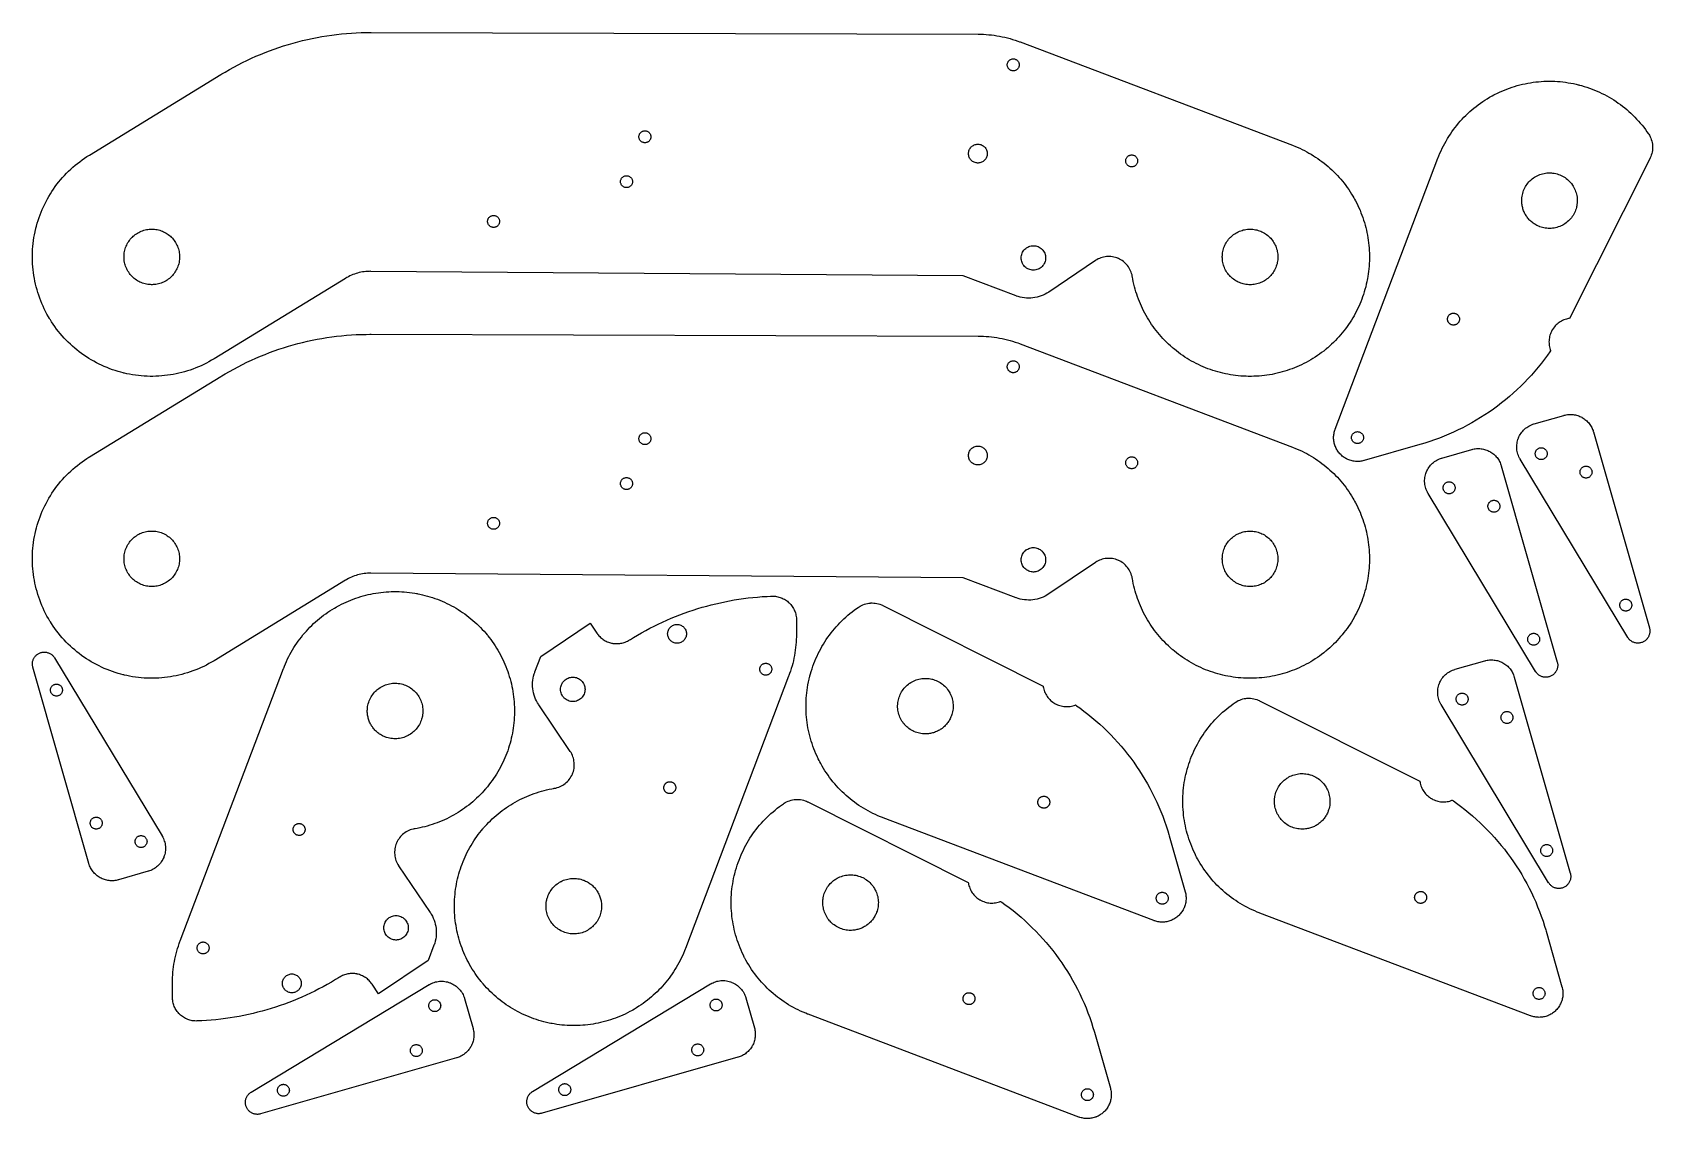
# Model space of a CAD drawing. Extents: x 0 to 862, y 0 to 577.
import ezdxf

# ---------------------------------------------------------------- set-up
doc = ezdxf.new("R2010")
doc.units = 0
doc.layers.get('0').update_dxf_attribs({"linetype": 'CONTINUOUS'})

msp = doc.modelspace()

# ---------------------------------------------------------------- linework, layer by layer
at = {"color": 0}
for points in [[(540.606, 439.381), (540.367, 439.219), (539.628, 438.763), (538.622, 438.21), (537.589, 437.719), (536.535, 437.294), (535.46, 436.935), (534.367, 436.64), (533.261, 436.411), (532.146, 436.247), (531.021, 436.15), (529.893, 436.121), (528.762, 436.157), (527.633, 436.261), (526.508, 436.433), (525.392, 436.674), (524.285, 436.982), (523.463, 437.257), (523.192, 437.358), (495.15, 447.996), (179.96, 450.388), (179.737, 450.39), (179.071, 450.379), (178.186, 450.339), (177.304, 450.269), (176.425, 450.168), (175.553, 450.036), (174.686, 449.875), (173.825, 449.685), (172.972, 449.463), (172.128, 449.213), (171.292, 448.933), (170.467, 448.625), (169.65, 448.287), (168.846, 447.921), (168.054, 447.526), (167.275, 447.104), (166.699, 446.769), (166.508, 446.654), (96.6513, 403.901), (96.315, 403.696), (95.2961, 403.096), (93.9247, 402.325), (92.5376, 401.59), (91.1357, 400.89), (89.7196, 400.228), (88.2899, 399.601), (86.8472, 399.01), (85.3925, 398.456), (83.9264, 397.938), (82.4494, 397.456), (80.9625, 397.011), (79.4661, 396.603), (77.9611, 396.232), (76.4482, 395.897), (74.9279, 395.6), (73.4011, 395.34), (71.8683, 395.118), (70.3304, 394.932), (68.7879, 394.785), (67.2418, 394.674), (65.6925, 394.601), (64.1408, 394.567), (62.5874, 394.571), (61.0329, 394.612), (59.4782, 394.692), (57.9237, 394.81), (56.3704, 394.967), (54.8189, 395.161), (53.2697, 395.394), (51.7239, 395.667), (50.1818, 395.978), (49.0275, 396.235), (48.6443, 396.328), (48.261, 396.419), (47.1158, 396.715), (45.6011, 397.14), (44.1007, 397.601), (42.615, 398.099), (41.1447, 398.631), (39.6904, 399.199), (38.2526, 399.801), (36.8319, 400.438), (35.4289, 401.108), (34.044, 401.811), (32.6781, 402.549), (31.3314, 403.318), (30.0046, 404.119), (28.6985, 404.953), (27.4132, 405.818), (26.1497, 406.714), (24.9085, 407.64), (23.69, 408.597), (22.4949, 409.583), (21.3236, 410.599), (20.1768, 411.643), (19.0553, 412.715), (17.9592, 413.817), (16.8893, 414.944), (15.8463, 416.1), (14.8306, 417.283), (13.8427, 418.492), (12.8834, 419.726), (11.9531, 420.987), (11.0524, 422.272), (10.1819, 423.583), (9.548, 424.582), (9.3422, 424.918), (9.1364, 425.254), (8.5359, 426.272), (7.7651, 427.644), (7.0302, 429.032), (6.3311, 430.433), (5.668, 431.85), (5.041, 433.279), (4.4502, 434.722), (3.8958, 436.176), (3.3777, 437.643), (2.8962, 439.119), (2.4513, 440.607), (2.0432, 442.103), (1.6719, 443.608), (1.3376, 445.121), (1.0404, 446.642), (0.7804, 448.168), (0.5577, 449.7), (0.3724, 451.239), (0.2246, 452.781), (0.1145, 454.328), (0.042, 455.876), (0.0075, 457.428), (0.0109, 458.982), (0.0524, 460.536), (0.132, 462.09), (0.2499, 463.646), (0.4063, 465.199), (0.6011, 466.75), (0.8346, 468.299), (1.1068, 469.844), (1.4179, 471.387), (1.6756, 472.542), (1.7678, 472.925), (1.8601, 473.308), (2.1558, 474.453), (2.5806, 475.968), (3.0417, 477.468), (3.5387, 478.954), (4.0712, 480.424), (4.6388, 481.879), (5.2411, 483.317), (5.8777, 484.738), (6.5481, 486.14), (7.252, 487.525), (7.9888, 488.89), (8.7583, 490.238), (9.56, 491.564), (10.3934, 492.871), (11.2583, 494.156), (12.1541, 495.419), (13.0804, 496.661), (14.0368, 497.879), (15.0231, 499.074), (16.0385, 500.246), (17.0828, 501.392), (18.1556, 502.514), (19.2564, 503.61), (20.3849, 504.679), (21.5406, 505.722), (22.7231, 506.739), (23.9321, 507.726), (25.1669, 508.686), (26.4274, 509.615), (27.7131, 510.517), (29.0233, 511.387), (30.0218, 512.021), (30.3581, 512.226), (100.215, 554.978), (100.779, 555.324), (102.483, 556.339), (104.771, 557.658), (107.079, 558.938), (109.407, 560.175), (111.753, 561.371), (114.118, 562.524), (116.501, 563.636), (118.901, 564.707), (121.318, 565.735), (123.75, 566.721), (126.199, 567.664), (128.662, 568.565), (131.14, 569.422), (133.631, 570.238), (136.136, 571.01), (138.654, 571.739), (141.183, 572.424), (143.725, 573.065), (146.278, 573.664), (148.84, 574.218), (151.413, 574.728), (153.994, 575.194), (156.586, 575.615), (159.185, 575.993), (161.792, 576.325), (164.406, 576.613), (167.026, 576.856), (169.651, 577.053), (172.283, 577.206), (174.919, 577.311), (177.561, 577.374), (179.544, 577.39), (180.206, 577.389), (503.11, 576.46), (503.467, 576.46), (504.539, 576.44), (505.968, 576.387), (507.393, 576.303), (508.817, 576.188), (510.235, 576.039), (511.65, 575.858), (513.06, 575.647), (514.464, 575.404), (515.863, 575.129), (517.256, 574.822), (518.642, 574.486), (520.019, 574.117), (521.39, 573.717), (522.751, 573.286), (524.104, 572.825), (525.113, 572.46), (525.447, 572.333), (670.228, 517.415), (670.554, 517.292), (671.529, 516.906), (672.815, 516.368), (674.089, 515.804), (675.346, 515.213), (676.589, 514.594), (677.817, 513.951), (679.029, 513.281), (680.225, 512.586), (681.404, 511.865), (682.567, 511.119), (683.711, 510.35), (684.839, 509.556), (685.949, 508.738), (687.039, 507.896), (688.111, 507.031), (689.164, 506.143), (690.199, 505.232), (691.213, 504.299), (692.206, 503.344), (693.178, 502.368), (694.131, 501.369), (695.061, 500.35), (695.969, 499.311), (696.856, 498.251), (697.719, 497.171), (698.561, 496.071), (699.379, 494.951), (700.174, 493.814), (700.944, 492.657), (701.69, 491.481), (702.411, 490.287), (702.938, 489.381), (703.108, 489.076), (703.278, 488.771), (703.776, 487.85), (704.418, 486.611), (705.031, 485.361), (705.615, 484.1), (706.171, 482.828), (706.699, 481.546), (707.196, 480.253), (707.665, 478.953), (708.107, 477.643), (708.518, 476.325), (708.901, 474.999), (709.256, 473.665), (709.581, 472.326), (709.875, 470.981), (710.142, 469.629), (710.378, 468.271), (710.585, 466.91), (710.762, 465.543), (710.911, 464.174), (711.029, 462.8), (711.117, 461.424), (711.175, 460.044), (711.204, 458.664), (711.203, 457.282), (711.171, 455.9), (711.11, 454.517), (711.017, 453.133), (710.894, 451.75), (710.742, 450.369), (710.558, 448.989), (710.344, 447.611), (710.164, 446.578), (710.1, 446.235), (710.035, 445.892), (709.825, 444.865), (709.519, 443.504), (709.186, 442.153), (708.824, 440.81), (708.433, 439.479), (708.012, 438.157), (707.565, 436.847), (707.089, 435.549), (706.586, 434.261), (706.054, 432.987), (705.496, 431.725), (704.911, 430.476), (704.299, 429.24), (703.661, 428.019), (702.996, 426.813), (702.306, 425.621), (701.59, 424.444), (700.849, 423.283), (700.082, 422.138), (699.29, 421.01), (698.474, 419.899), (697.632, 418.804), (696.768, 417.728), (695.879, 416.669), (694.965, 415.631), (694.029, 414.61), (693.071, 413.608), (692.089, 412.628), (691.083, 411.668), (690.057, 410.728), (689.007, 409.808), (688.206, 409.133), (687.936, 408.912), (687.665, 408.69), (686.846, 408.039), (685.738, 407.192), (684.614, 406.369), (683.474, 405.574), (682.318, 404.804), (681.147, 404.063), (679.963, 403.346), (678.764, 402.656), (677.551, 401.993), (676.325, 401.358), (675.088, 400.749), (673.836, 400.168), (672.574, 399.615), (671.3, 399.089), (670.015, 398.59), (668.721, 398.121), (667.415, 397.679), (666.101, 397.265), (664.778, 396.881), (663.447, 396.525), (662.107, 396.197), (660.76, 395.899), (659.406, 395.631), (658.044, 395.39), (656.678, 395.179), (655.304, 394.999), (653.926, 394.849), (652.543, 394.728), (651.157, 394.638), (649.765, 394.576), (648.371, 394.547), (647.324, 394.543), (646.974, 394.547), (646.625, 394.551), (645.576, 394.579), (644.183, 394.64), (642.794, 394.733), (641.41, 394.856), (640.031, 395.008), (638.656, 395.192), (637.287, 395.404), (635.926, 395.646), (634.571, 395.917), (633.224, 396.217), (631.883, 396.546), (630.551, 396.904), (629.228, 397.292), (627.914, 397.707), (626.61, 398.15), (625.315, 398.622), (624.032, 399.122), (622.76, 399.649), (621.499, 400.204), (620.249, 400.786), (619.011, 401.397), (617.787, 402.033), (616.576, 402.697), (615.379, 403.388), (614.197, 404.104), (613.029, 404.849), (611.876, 405.618), (610.739, 406.414), (609.617, 407.235), (608.512, 408.083), (607.425, 408.956), (606.619, 409.626), (606.354, 409.854), (606.089, 410.081), (605.304, 410.775), (604.276, 411.718), (603.271, 412.681), (602.289, 413.665), (601.329, 414.668), (600.393, 415.69), (599.482, 416.732), (598.593, 417.793), (597.729, 418.871), (596.889, 419.967), (596.074, 421.081), (595.283, 422.21), (594.518, 423.357), (593.778, 424.519), (593.063, 425.697), (592.374, 426.89), (591.711, 428.097), (591.075, 429.319), (590.465, 430.556), (589.882, 431.804), (589.325, 433.067), (588.796, 434.34), (588.294, 435.626), (587.821, 436.925), (587.375, 438.235), (586.958, 439.554), (586.568, 440.886), (586.208, 442.226), (585.876, 443.576), (585.575, 444.935), (585.301, 446.303), (585.115, 447.333), (585.058, 447.678), (585.025, 447.878), (584.901, 448.471), (584.696, 449.246), (584.444, 450.001), (584.146, 450.737), (583.804, 451.45), (583.421, 452.138), (582.994, 452.8), (582.529, 453.433), (582.026, 454.037), (581.486, 454.608), (580.91, 455.147), (580.3, 455.65), (579.658, 456.115), (578.985, 456.542), (578.282, 456.928), (577.736, 457.19), (577.551, 457.271), (577.365, 457.35), (576.8, 457.567), (576.036, 457.811), (575.264, 458.008), (574.485, 458.154), (573.7, 458.251), (572.914, 458.3), (572.126, 458.299), (571.342, 458.25), (570.561, 458.153), (569.789, 458.007), (569.025, 457.813), (568.272, 457.571), (567.533, 457.282), (566.811, 456.946), (566.107, 456.563), (565.59, 456.244), (565.424, 456.132), (540.606, 439.381)], [(521.738, 563.332), (521.818, 563.332), (522.063, 563.315), (522.378, 563.268), (522.682, 563.189), (522.974, 563.083), (523.25, 562.949), (523.512, 562.79), (523.757, 562.607), (523.982, 562.403), (524.188, 562.176), (524.369, 561.932), (524.529, 561.671), (524.662, 561.393), (524.769, 561.101), (524.847, 560.797), (524.896, 560.482), (524.912, 560.239), (524.912, 560.157), (524.912, 560.076), (524.896, 559.832), (524.847, 559.518), (524.769, 559.213), (524.662, 558.921), (524.529, 558.644), (524.369, 558.382), (524.188, 558.137), (523.982, 557.912), (523.757, 557.707), (523.512, 557.525), (523.25, 557.365), (522.974, 557.232), (522.682, 557.125), (522.378, 557.047), (522.063, 556.999), (521.818, 556.982), (521.738, 556.982), (521.656, 556.982), (521.412, 556.999), (521.097, 557.047), (520.793, 557.125), (520.501, 557.232), (520.224, 557.365), (519.963, 557.525), (519.718, 557.707), (519.492, 557.912), (519.287, 558.137), (519.104, 558.382), (518.946, 558.644), (518.811, 558.921), (518.706, 559.213), (518.626, 559.518), (518.579, 559.832), (518.563, 560.076), (518.563, 560.157), (518.563, 560.239), (518.579, 560.482), (518.626, 560.797), (518.706, 561.101), (518.811, 561.393), (518.946, 561.671), (519.104, 561.932), (519.287, 562.176), (519.492, 562.403), (519.718, 562.607), (519.963, 562.79), (520.224, 562.949), (520.501, 563.083), (520.793, 563.189), (521.097, 563.268), (521.412, 563.315), (521.656, 563.332), (521.738, 563.332)], [(708.328, 349.786), (708.186, 349.746), (707.756, 349.638), (707.181, 349.515), (706.601, 349.421), (706.021, 349.353), (705.439, 349.313), (704.856, 349.297), (704.274, 349.31), (703.693, 349.35), (703.115, 349.415), (702.54, 349.507), (701.969, 349.626), (701.404, 349.771), (700.844, 349.942), (700.293, 350.139), (699.749, 350.362), (699.346, 350.547), (699.214, 350.612), (699.081, 350.678), (698.69, 350.886), (698.182, 351.182), (697.69, 351.501), (697.214, 351.842), (696.756, 352.203), (696.315, 352.585), (695.892, 352.985), (695.489, 353.404), (695.106, 353.842), (694.742, 354.296), (694.399, 354.768), (694.078, 355.254), (693.778, 355.757), (693.503, 356.275), (693.249, 356.806), (693.075, 357.213), (693.021, 357.35), (692.967, 357.487), (692.817, 357.904), (692.64, 358.465), (692.49, 359.033), (692.367, 359.604), (692.271, 360.181), (692.2, 360.758), (692.157, 361.339), (692.14, 361.921), (692.15, 362.503), (692.186, 363.083), (692.249, 363.664), (692.339, 364.24), (692.456, 364.813), (692.599, 365.382), (692.768, 365.944), (692.912, 366.364), (692.965, 366.501), (747.581, 510.488), (747.711, 510.829), (748.115, 511.849), (748.679, 513.193), (749.272, 514.522), (749.894, 515.835), (750.546, 517.131), (751.226, 518.41), (751.935, 519.672), (752.669, 520.915), (753.433, 522.142), (754.224, 523.349), (755.04, 524.536), (755.883, 525.704), (756.751, 526.851), (757.646, 527.979), (758.565, 529.086), (759.508, 530.172), (760.478, 531.236), (761.469, 532.278), (762.485, 533.297), (763.525, 534.294), (764.586, 535.268), (765.671, 536.217), (766.778, 537.142), (767.906, 538.043), (769.056, 538.918), (770.226, 539.768), (771.417, 540.593), (772.629, 541.392), (773.86, 542.162), (775.111, 542.907), (776.381, 543.624), (777.346, 544.143), (777.669, 544.313), (777.993, 544.481), (778.974, 544.971), (780.29, 545.599), (781.618, 546.194), (782.957, 546.758), (784.306, 547.292), (785.665, 547.793), (787.033, 548.262), (788.411, 548.7), (789.796, 549.106), (791.189, 549.479), (792.589, 549.822), (793.996, 550.132), (795.408, 550.41), (796.826, 550.654), (798.25, 550.868), (799.678, 551.049), (801.108, 551.197), (802.542, 551.314), (803.979, 551.397), (805.418, 551.449), (806.858, 551.468), (808.3, 551.453), (809.742, 551.407), (811.183, 551.326), (812.624, 551.214), (814.063, 551.068), (815.5, 550.89), (816.936, 550.678), (818.368, 550.433), (819.796, 550.156), (821.221, 549.844), (822.287, 549.589), (822.64, 549.499), (822.994, 549.408), (824.053, 549.122), (825.453, 548.714), (826.839, 548.274), (828.214, 547.803), (829.575, 547.301), (830.924, 546.769), (832.257, 546.208), (833.575, 545.618), (834.879, 544.997), (836.167, 544.349), (837.439, 543.671), (838.694, 542.965), (839.933, 542.232), (841.156, 541.469), (842.358, 540.682), (843.543, 539.865), (844.71, 539.024), (845.857, 538.154), (846.985, 537.26), (848.092, 536.34), (849.179, 535.394), (850.244, 534.424), (851.287, 533.429), (852.31, 532.408), (853.31, 531.365), (854.286, 530.299), (855.24, 529.207), (856.169, 528.093), (857.075, 526.957), (857.954, 525.797), (858.81, 524.617), (859.436, 523.717), (859.639, 523.414), (859.757, 523.239), (860.086, 522.7), (860.483, 521.96), (860.831, 521.196), (861.126, 520.412), (861.369, 519.611), (861.56, 518.796), (861.696, 517.967), (861.764, 517.338), (861.776, 517.128), (861.79, 516.918), (861.803, 516.285), (861.772, 515.446), (861.686, 514.613), (861.546, 513.786), (861.351, 512.972), (861.104, 512.171), (860.803, 511.387), (860.544, 510.81), (860.45, 510.622), (817.604, 425.367), (817.581, 425.362), (817.342, 425.322), (817.318, 425.319), (817.142, 425.29), (816.615, 425.182), (815.925, 425.007), (815.247, 424.794), (814.586, 424.546), (813.943, 424.261), (813.317, 423.942), (812.71, 423.589), (812.124, 423.204), (811.56, 422.787), (811.019, 422.339), (810.504, 421.861), (810.014, 421.354), (809.553, 420.819), (809.119, 420.258), (808.717, 419.671), (808.435, 419.214), (808.346, 419.057), (808.258, 418.901), (808.01, 418.425), (807.713, 417.778), (807.451, 417.118), (807.229, 416.447), (807.046, 415.768), (806.9, 415.081), (806.792, 414.386), (806.724, 413.689), (806.693, 412.987), (806.701, 412.286), (806.749, 411.585), (806.835, 410.886), (806.96, 410.19), (807.125, 409.5), (807.328, 408.818), (807.506, 408.311), (807.571, 408.144), (807.179, 407.578), (805.981, 405.896), (804.344, 403.688), (802.665, 401.518), (800.94, 399.389), (799.174, 397.301), (797.364, 395.254), (795.512, 393.247), (793.621, 391.285), (791.689, 389.364), (789.718, 387.486), (787.71, 385.653), (785.662, 383.864), (783.578, 382.119), (781.458, 380.421), (779.303, 378.768), (777.113, 377.162), (774.889, 375.604), (772.632, 374.093), (770.343, 372.631), (768.022, 371.217), (765.671, 369.851), (763.289, 368.537), (760.879, 367.274), (758.439, 366.06), (755.972, 364.899), (753.479, 363.79), (750.958, 362.733), (748.414, 361.731), (745.844, 360.781), (743.25, 359.885), (740.633, 359.044), (738.656, 358.449), (737.994, 358.26), (708.328, 349.786)], [(325.803, 525.079), (325.885, 525.079), (326.128, 525.064), (326.443, 525.015), (326.747, 524.938), (327.039, 524.831), (327.317, 524.696), (327.579, 524.537), (327.824, 524.354), (328.049, 524.15), (328.253, 523.924), (328.436, 523.679), (328.596, 523.418), (328.729, 523.14), (328.836, 522.849), (328.914, 522.544), (328.963, 522.229), (328.978, 521.986), (328.978, 521.904), (328.978, 521.824), (328.963, 521.581), (328.914, 521.265), (328.836, 520.961), (328.729, 520.668), (328.596, 520.392), (328.436, 520.129), (328.253, 519.885), (328.049, 519.66), (327.824, 519.454), (327.579, 519.272), (327.317, 519.113), (327.039, 518.979), (326.747, 518.872), (326.443, 518.794), (326.128, 518.746), (325.885, 518.729), (325.803, 518.729), (325.722, 518.729), (325.479, 518.746), (325.164, 518.794), (324.86, 518.872), (324.568, 518.979), (324.29, 519.113), (324.028, 519.272), (323.783, 519.454), (323.558, 519.66), (323.353, 519.885), (323.171, 520.129), (323.011, 520.392), (322.878, 520.668), (322.771, 520.961), (322.693, 521.265), (322.644, 521.581), (322.628, 521.824), (322.628, 521.904), (322.628, 521.986), (322.644, 522.229), (322.693, 522.544), (322.771, 522.849), (322.878, 523.14), (323.011, 523.418), (323.171, 523.679), (323.353, 523.924), (323.558, 524.15), (323.783, 524.354), (324.028, 524.537), (324.29, 524.696), (324.568, 524.831), (324.86, 524.938), (325.164, 525.015), (325.479, 525.064), (325.722, 525.079), (325.803, 525.079)], [(502.926, 517.964), (503.054, 517.964), (503.439, 517.939), (503.935, 517.863), (504.414, 517.739), (504.874, 517.571), (505.311, 517.361), (505.724, 517.11), (506.11, 516.822), (506.465, 516.499), (506.787, 516.143), (507.076, 515.758), (507.326, 515.346), (507.537, 514.908), (507.706, 514.449), (507.829, 513.969), (507.904, 513.472), (507.931, 513.089), (507.931, 512.961), (507.931, 512.832), (507.904, 512.449), (507.829, 511.953), (507.706, 511.472), (507.537, 511.012), (507.326, 510.575), (507.076, 510.162), (506.787, 509.778), (506.465, 509.422), (506.11, 509.1), (505.724, 508.811), (505.311, 508.561), (504.874, 508.35), (504.414, 508.182), (503.935, 508.058), (503.439, 507.982), (503.054, 507.957), (502.926, 507.957), (502.799, 507.957), (502.415, 507.982), (501.918, 508.058), (501.439, 508.182), (500.979, 508.35), (500.542, 508.561), (500.129, 508.811), (499.743, 509.1), (499.389, 509.422), (499.065, 509.778), (498.778, 510.162), (498.526, 510.575), (498.317, 511.012), (498.147, 511.472), (498.025, 511.953), (497.949, 512.449), (497.922, 512.832), (497.922, 512.961), (497.922, 513.089), (497.949, 513.472), (498.025, 513.969), (498.147, 514.449), (498.317, 514.908), (498.526, 515.346), (498.778, 515.758), (499.065, 516.143), (499.389, 516.499), (499.743, 516.822), (500.129, 517.11), (500.542, 517.361), (500.979, 517.571), (501.439, 517.739), (501.918, 517.863), (502.415, 517.939), (502.799, 517.964), (502.926, 517.964)], [(584.722, 512.275), (584.803, 512.275), (585.047, 512.258), (585.363, 512.211), (585.667, 512.132), (585.958, 512.026), (586.236, 511.892), (586.497, 511.733), (586.742, 511.55), (586.967, 511.346), (587.172, 511.119), (587.356, 510.875), (587.514, 510.614), (587.647, 510.336), (587.754, 510.044), (587.832, 509.74), (587.881, 509.425), (587.897, 509.182), (587.897, 509.1), (587.897, 509.019), (587.881, 508.775), (587.832, 508.46), (587.754, 508.156), (587.647, 507.864), (587.514, 507.588), (587.356, 507.325), (587.172, 507.081), (586.967, 506.856), (586.742, 506.65), (586.497, 506.468), (586.236, 506.308), (585.958, 506.175), (585.667, 506.068), (585.363, 505.99), (585.047, 505.942), (584.803, 505.925), (584.722, 505.925), (584.64, 505.925), (584.397, 505.942), (584.082, 505.99), (583.778, 506.068), (583.486, 506.175), (583.208, 506.308), (582.947, 506.468), (582.703, 506.65), (582.476, 506.856), (582.272, 507.081), (582.089, 507.325), (581.931, 507.588), (581.797, 507.864), (581.69, 508.156), (581.611, 508.46), (581.564, 508.775), (581.547, 509.019), (581.547, 509.1), (581.547, 509.182), (581.564, 509.425), (581.611, 509.74), (581.69, 510.044), (581.797, 510.336), (581.931, 510.614), (582.089, 510.875), (582.272, 511.119), (582.476, 511.346), (582.703, 511.55), (582.947, 511.733), (583.208, 511.892), (583.486, 512.026), (583.778, 512.132), (584.082, 512.211), (584.397, 512.258), (584.64, 512.275), (584.722, 512.275)], [(316.015, 501.232), (316.096, 501.232), (316.339, 501.215), (316.654, 501.168), (316.958, 501.089), (317.25, 500.982), (317.528, 500.849), (317.79, 500.69), (318.035, 500.507), (318.26, 500.301), (318.465, 500.076), (318.647, 499.832), (318.807, 499.571), (318.94, 499.293), (319.047, 499.001), (319.125, 498.697), (319.174, 498.382), (319.19, 498.137), (319.19, 498.057), (319.19, 497.976), (319.174, 497.732), (319.125, 497.417), (319.047, 497.113), (318.94, 496.821), (318.807, 496.543), (318.647, 496.282), (318.465, 496.037), (318.26, 495.811), (318.035, 495.607), (317.79, 495.424), (317.528, 495.265), (317.25, 495.132), (316.958, 495.025), (316.654, 494.946), (316.339, 494.899), (316.096, 494.882), (316.015, 494.882), (315.933, 494.882), (315.69, 494.899), (315.375, 494.946), (315.071, 495.025), (314.779, 495.132), (314.501, 495.265), (314.24, 495.424), (313.996, 495.607), (313.769, 495.811), (313.565, 496.037), (313.382, 496.282), (313.224, 496.543), (313.089, 496.821), (312.982, 497.113), (312.904, 497.417), (312.856, 497.732), (312.84, 497.976), (312.84, 498.057), (312.84, 498.137), (312.856, 498.382), (312.904, 498.697), (312.982, 499.001), (313.089, 499.293), (313.224, 499.571), (313.382, 499.832), (313.565, 500.076), (313.769, 500.301), (313.996, 500.507), (314.24, 500.69), (314.501, 500.849), (314.779, 500.982), (315.071, 501.089), (315.375, 501.168), (315.69, 501.215), (315.933, 501.232), (316.015, 501.232)], [(801.715, 474.157), (801.585, 474.207), (801.194, 474.367), (800.683, 474.594), (800.182, 474.84), (799.692, 475.106), (799.213, 475.389), (798.744, 475.689), (798.287, 476.007), (797.844, 476.342), (797.414, 476.692), (796.996, 477.058), (796.592, 477.442), (796.203, 477.839), (795.828, 478.253), (795.469, 478.679), (795.125, 479.122), (794.878, 479.463), (794.797, 479.578), (794.718, 479.693), (794.488, 480.046), (794.197, 480.524), (793.924, 481.011), (793.671, 481.507), (793.438, 482.012), (793.222, 482.526), (793.028, 483.046), (792.853, 483.574), (792.697, 484.107), (792.561, 484.646), (792.447, 485.19), (792.353, 485.739), (792.279, 486.292), (792.226, 486.847), (792.194, 487.407), (792.183, 487.828), (792.183, 487.968), (792.183, 488.165), (792.204, 488.757), (792.268, 489.542), (792.371, 490.317), (792.515, 491.085), (792.7, 491.84), (792.924, 492.585), (793.185, 493.314), (793.485, 494.029), (793.821, 494.728), (794.194, 495.408), (794.603, 496.068), (795.047, 496.707), (795.525, 497.324), (796.037, 497.917), (796.582, 498.483), (797.011, 498.892), (797.16, 499.024), (797.307, 499.154), (797.765, 499.531), (798.393, 500.004), (799.043, 500.44), (799.713, 500.842), (800.401, 501.204), (801.106, 501.531), (801.826, 501.819), (802.56, 502.069), (803.306, 502.281), (804.063, 502.451), (804.828, 502.583), (805.6, 502.675), (806.379, 502.726), (807.161, 502.736), (807.947, 502.704), (808.537, 502.654), (808.735, 502.629), (808.931, 502.606), (809.515, 502.514), (810.286, 502.357), (811.044, 502.16), (811.787, 501.924), (812.517, 501.65), (813.228, 501.339), (813.921, 500.99), (814.594, 500.607), (815.247, 500.189), (815.878, 499.736), (816.485, 499.251), (817.065, 498.733), (817.619, 498.185), (818.146, 497.606), (818.643, 496.996), (818.997, 496.519), (819.11, 496.357), (819.221, 496.194), (819.54, 495.696), (819.935, 495.014), (820.289, 494.317), (820.606, 493.604), (820.883, 492.876), (821.122, 492.137), (821.322, 491.387), (821.482, 490.629), (821.601, 489.864), (821.681, 489.092), (821.719, 488.317), (821.718, 487.537), (821.674, 486.758), (821.589, 485.981), (821.463, 485.204), (821.342, 484.624), (821.294, 484.432), (821.247, 484.24), (821.085, 483.671), (820.836, 482.924), (820.55, 482.196), (820.225, 481.486), (819.865, 480.796), (819.471, 480.126), (819.042, 479.481), (818.581, 478.858), (818.086, 478.261), (817.561, 477.689), (817.006, 477.146), (816.422, 476.632), (815.81, 476.147), (815.171, 475.694), (814.507, 475.275), (813.992, 474.981), (813.817, 474.889), (813.642, 474.797), (813.107, 474.54), (812.385, 474.232), (811.649, 473.964), (810.903, 473.735), (810.147, 473.547), (809.385, 473.399), (808.617, 473.292), (807.844, 473.224), (807.069, 473.197), (806.294, 473.213), (805.519, 473.267), (804.747, 473.363), (803.979, 473.5), (803.217, 473.678), (802.461, 473.897), (801.9, 474.088), (801.715, 474.157)], [(245.303, 480.099), (245.383, 480.099), (245.628, 480.082), (245.943, 480.033), (246.247, 479.956), (246.539, 479.849), (246.817, 479.715), (247.078, 479.556), (247.322, 479.374), (247.549, 479.168), (247.753, 478.943), (247.936, 478.699), (248.094, 478.436), (248.228, 478.158), (248.335, 477.867), (248.414, 477.563), (248.461, 477.247), (248.478, 477.004), (248.478, 476.922), (248.478, 476.842), (248.461, 476.599), (248.414, 476.283), (248.335, 475.979), (248.228, 475.688), (248.094, 475.41), (247.936, 475.147), (247.753, 474.903), (247.549, 474.678), (247.322, 474.474), (247.078, 474.29), (246.817, 474.131), (246.539, 473.997), (246.247, 473.89), (245.943, 473.813), (245.628, 473.764), (245.383, 473.749), (245.303, 473.749), (245.222, 473.749), (244.978, 473.764), (244.662, 473.813), (244.358, 473.89), (244.067, 473.997), (243.789, 474.131), (243.528, 474.29), (243.283, 474.474), (243.058, 474.678), (242.853, 474.903), (242.671, 475.147), (242.511, 475.41), (242.378, 475.688), (242.271, 475.979), (242.193, 476.283), (242.144, 476.599), (242.128, 476.842), (242.128, 476.922), (242.128, 477.004), (242.144, 477.247), (242.193, 477.563), (242.271, 477.867), (242.378, 478.158), (242.511, 478.436), (242.671, 478.699), (242.853, 478.943), (243.058, 479.168), (243.283, 479.374), (243.528, 479.556), (243.789, 479.715), (244.067, 479.849), (244.358, 479.956), (244.662, 480.033), (244.978, 480.082), (245.222, 480.099), (245.303, 480.099)], [(63.5046, 472.835), (63.6876, 472.835), (64.2369, 472.817), (64.9644, 472.762), (65.6857, 472.672), (66.3996, 472.549), (67.1049, 472.389), (67.8003, 472.196), (68.4847, 471.969), (69.1569, 471.71), (69.8157, 471.418), (70.4597, 471.094), (71.0879, 470.739), (71.699, 470.353), (72.2919, 469.936), (72.8653, 469.489), (73.4179, 469.014), (73.8192, 468.637), (73.9486, 468.508), (74.0782, 468.379), (74.4537, 467.978), (74.9299, 467.425), (75.3765, 466.851), (75.7932, 466.258), (76.1794, 465.647), (76.5347, 465.019), (76.8585, 464.375), (77.1504, 463.717), (77.4099, 463.044), (77.6363, 462.36), (77.8293, 461.664), (77.9883, 460.96), (78.1129, 460.246), (78.2024, 459.524), (78.2565, 458.797), (78.2747, 458.247), (78.2747, 458.064), (78.2747, 457.881), (78.2565, 457.332), (78.2024, 456.604), (78.1129, 455.883), (77.9883, 455.169), (77.8293, 454.464), (77.6363, 453.768), (77.4099, 453.085), (77.1504, 452.412), (76.8585, 451.753), (76.5347, 451.11), (76.1794, 450.481), (75.7932, 449.869), (75.3765, 449.276), (74.9299, 448.704), (74.4537, 448.151), (74.0782, 447.75), (73.9486, 447.621), (73.8192, 447.49), (73.4179, 447.115), (72.8653, 446.639), (72.2919, 446.193), (71.699, 445.776), (71.0879, 445.389), (70.4597, 445.035), (69.8157, 444.71), (69.1569, 444.418), (68.4847, 444.16), (67.8003, 443.933), (67.1049, 443.74), (66.3996, 443.581), (65.6857, 443.456), (64.9644, 443.367), (64.2369, 443.313), (63.6876, 443.294), (63.5046, 443.294), (63.3215, 443.294), (62.7722, 443.313), (62.0447, 443.367), (61.3235, 443.456), (60.6096, 443.581), (59.9043, 443.74), (59.2089, 443.933), (58.5246, 444.16), (57.8524, 444.418), (57.1936, 444.71), (56.5494, 445.035), (55.9213, 445.389), (55.3101, 445.776), (54.7172, 446.193), (54.1439, 446.639), (53.5913, 447.115), (53.19, 447.49), (53.0606, 447.621), (52.9311, 447.75), (52.5554, 448.151), (52.0793, 448.704), (51.6326, 449.276), (51.216, 449.869), (50.8297, 450.481), (50.4744, 451.11), (50.1507, 451.753), (49.8588, 452.412), (49.5993, 453.085), (49.3729, 453.768), (49.1799, 454.464), (49.0208, 455.169), (48.8964, 455.883), (48.8068, 456.604), (48.7526, 457.332), (48.7344, 457.881), (48.7344, 458.064), (48.7344, 458.247), (48.7526, 458.797), (48.8068, 459.524), (48.8964, 460.246), (49.0208, 460.96), (49.1799, 461.664), (49.3729, 462.36), (49.5993, 463.044), (49.8588, 463.717), (50.1507, 464.375), (50.4744, 465.019), (50.8297, 465.647), (51.216, 466.258), (51.6326, 466.851), (52.0793, 467.425), (52.5554, 467.978), (52.9311, 468.379), (53.0606, 468.508), (53.19, 468.637), (53.5913, 469.014), (54.1439, 469.489), (54.7172, 469.936), (55.3101, 470.353), (55.9213, 470.739), (56.5494, 471.094), (57.1936, 471.418), (57.8524, 471.71), (58.5246, 471.969), (59.2089, 472.196), (59.9043, 472.389), (60.6096, 472.549), (61.3235, 472.672), (62.0447, 472.762), (62.7722, 472.817), (63.3215, 472.835), (63.5046, 472.835)], [(647.707, 472.814), (647.89, 472.814), (648.439, 472.796), (649.167, 472.742), (649.887, 472.651), (650.601, 472.526), (651.307, 472.368), (652.003, 472.175), (652.688, 471.949), (653.36, 471.689), (654.018, 471.397), (654.662, 471.074), (655.29, 470.718), (655.901, 470.332), (656.494, 469.915), (657.068, 469.468), (657.621, 468.993), (658.021, 468.617), (658.151, 468.488), (658.281, 468.358), (658.656, 467.957), (659.132, 467.404), (659.579, 466.831), (659.996, 466.238), (660.382, 465.626), (660.738, 464.999), (661.061, 464.354), (661.353, 463.696), (661.613, 463.024), (661.839, 462.339), (662.032, 461.643), (662.19, 460.939), (662.315, 460.225), (662.404, 459.503), (662.458, 458.775), (662.476, 458.226), (662.476, 458.043), (662.476, 457.86), (662.458, 457.311), (662.404, 456.583), (662.315, 455.863), (662.19, 455.149), (662.032, 454.443), (661.839, 453.747), (661.613, 453.064), (661.353, 452.392), (661.061, 451.732), (660.738, 451.088), (660.382, 450.46), (659.996, 449.849), (659.579, 449.256), (659.132, 448.682), (658.656, 448.131), (658.281, 447.729), (658.151, 447.599), (658.021, 447.469), (657.621, 447.094), (657.068, 446.618), (656.494, 446.171), (655.901, 445.754), (655.29, 445.368), (654.662, 445.013), (654.018, 444.689), (653.36, 444.397), (652.688, 444.138), (652.003, 443.911), (651.307, 443.718), (650.601, 443.56), (649.887, 443.435), (649.167, 443.346), (648.439, 443.292), (647.89, 443.274), (647.707, 443.274), (647.524, 443.274), (646.975, 443.292), (646.247, 443.346), (645.526, 443.435), (644.813, 443.56), (644.107, 443.718), (643.411, 443.911), (642.726, 444.138), (642.054, 444.397), (641.396, 444.689), (640.751, 445.013), (640.124, 445.368), (639.512, 445.754), (638.919, 446.171), (638.346, 446.618), (637.793, 447.094), (637.392, 447.469), (637.262, 447.599), (637.133, 447.729), (636.758, 448.131), (636.282, 448.682), (635.835, 449.256), (635.418, 449.849), (635.032, 450.46), (634.676, 451.088), (634.353, 451.732), (634.061, 452.392), (633.801, 453.064), (633.575, 453.747), (633.382, 454.443), (633.224, 455.149), (633.099, 455.863), (633.01, 456.583), (632.956, 457.311), (632.936, 457.86), (632.936, 458.043), (632.936, 458.226), (632.956, 458.775), (633.01, 459.503), (633.099, 460.225), (633.224, 460.939), (633.382, 461.643), (633.575, 462.339), (633.801, 463.024), (634.061, 463.696), (634.353, 464.354), (634.676, 464.999), (635.032, 465.626), (635.418, 466.238), (635.835, 466.831), (636.282, 467.404), (636.758, 467.957), (637.133, 468.358), (637.262, 468.488), (637.392, 468.617), (637.793, 468.993), (638.346, 469.468), (638.919, 469.915), (639.512, 470.332), (640.124, 470.718), (640.751, 471.074), (641.396, 471.397), (642.054, 471.689), (642.726, 471.949), (643.411, 472.175), (644.107, 472.368), (644.813, 472.526), (645.526, 472.651), (646.247, 472.742), (646.975, 472.796), (647.524, 472.814), (647.707, 472.814)], [(532.457, 464.026), (532.618, 464.026), (533.099, 463.994), (533.731, 463.901), (534.347, 463.746), (534.944, 463.532), (535.518, 463.261), (536.063, 462.935), (536.576, 462.554), (536.939, 462.236), (537.053, 462.124), (537.167, 462.01), (537.485, 461.646), (537.865, 461.133), (538.192, 460.588), (538.463, 460.014), (538.676, 459.417), (538.831, 458.801), (538.925, 458.169), (538.957, 457.688), (538.957, 457.526), (538.957, 457.367), (538.925, 456.885), (538.831, 456.253), (538.676, 455.636), (538.463, 455.039), (538.192, 454.467), (537.865, 453.921), (537.485, 453.407), (537.167, 453.044), (537.053, 452.931), (536.939, 452.817), (536.576, 452.499), (536.063, 452.119), (535.518, 451.793), (534.944, 451.522), (534.347, 451.308), (533.731, 451.153), (533.099, 451.058), (532.618, 451.026), (532.457, 451.026), (532.296, 451.026), (531.814, 451.058), (531.183, 451.153), (530.567, 451.308), (529.969, 451.522), (529.396, 451.793), (528.85, 452.119), (528.338, 452.499), (527.974, 452.817), (527.861, 452.931), (527.747, 453.044), (527.429, 453.407), (527.049, 453.921), (526.722, 454.467), (526.451, 455.039), (526.238, 455.636), (526.083, 456.253), (525.989, 456.885), (525.957, 457.367), (525.957, 457.526), (525.957, 457.688), (525.989, 458.169), (526.083, 458.801), (526.238, 459.417), (526.451, 460.014), (526.722, 460.588), (527.049, 461.133), (527.429, 461.646), (527.747, 462.01), (527.861, 462.124), (527.974, 462.236), (528.338, 462.554), (528.85, 462.935), (529.396, 463.261), (529.969, 463.532), (530.567, 463.746), (531.183, 463.901), (531.814, 463.994), (532.296, 464.026), (532.457, 464.026)], [(754.771, 422.014), (754.713, 422.036), (754.544, 422.11), (754.328, 422.222), (754.124, 422.349), (753.931, 422.49), (753.749, 422.644), (753.581, 422.811), (753.425, 422.99), (753.283, 423.179), (753.157, 423.378), (753.044, 423.588), (752.949, 423.804), (752.868, 424.028), (752.806, 424.258), (752.758, 424.496), (752.731, 424.737), (752.722, 424.921), (752.722, 424.982), (752.722, 425.047), (752.732, 425.242), (752.762, 425.494), (752.814, 425.743), (752.883, 425.985), (752.972, 426.218), (753.078, 426.443), (753.2, 426.66), (753.339, 426.864), (753.494, 427.058), (753.664, 427.239), (753.847, 427.407), (754.044, 427.561), (754.254, 427.7), (754.475, 427.822), (754.708, 427.926), (754.89, 427.994), (754.951, 428.014), (755.014, 428.033), (755.201, 428.081), (755.453, 428.126), (755.706, 428.151), (755.957, 428.157), (756.206, 428.143), (756.453, 428.108), (756.694, 428.056), (756.932, 427.983), (757.164, 427.894), (757.387, 427.786), (757.601, 427.661), (757.807, 427.518), (758.001, 427.36), (758.185, 427.185), (758.354, 426.993), (758.472, 426.839), (758.51, 426.786), (758.546, 426.733), (758.647, 426.568), (758.767, 426.342), (758.865, 426.108), (758.946, 425.869), (759.006, 425.628), (759.046, 425.382), (759.068, 425.135), (759.069, 424.886), (759.053, 424.639), (759.017, 424.394), (758.961, 424.151), (758.886, 423.912), (758.792, 423.679), (758.679, 423.453), (758.547, 423.235), (758.436, 423.075), (758.396, 423.025), (758.356, 422.974), (758.228, 422.828), (758.047, 422.647), (757.854, 422.483), (757.65, 422.336), (757.438, 422.206), (757.215, 422.094), (756.985, 422), (756.749, 421.924), (756.508, 421.867), (756.262, 421.829), (756.014, 421.81), (755.765, 421.81), (755.514, 421.831), (755.264, 421.871), (755.015, 421.932), (754.831, 421.992), (754.771, 422.014)], [(540.606, 278.899), (540.367, 278.737), (539.628, 278.282), (538.622, 277.728), (537.589, 277.239), (536.535, 276.814), (535.46, 276.453), (534.367, 276.158), (533.261, 275.929), (532.146, 275.767), (531.021, 275.669), (529.893, 275.639), (528.762, 275.676), (527.633, 275.781), (526.508, 275.951), (525.392, 276.192), (524.285, 276.5), (523.463, 276.775), (523.192, 276.878), (495.15, 287.514), (179.96, 289.907), (179.737, 289.908), (179.071, 289.897), (178.186, 289.858), (177.304, 289.787), (176.425, 289.686), (175.553, 289.556), (174.686, 289.394), (173.825, 289.203), (172.972, 288.982), (172.128, 288.732), (171.292, 288.451), (170.467, 288.143), (169.65, 287.806), (168.846, 287.44), (168.054, 287.046), (167.275, 286.622), (166.699, 286.287), (166.508, 286.172), (96.6513, 243.421), (96.315, 243.215), (95.2961, 242.614), (93.9247, 241.843), (92.5376, 241.108), (91.1357, 240.41), (89.7196, 239.746), (88.2899, 239.119), (86.8472, 238.529), (85.3925, 237.974), (83.9264, 237.456), (82.4494, 236.975), (80.9625, 236.529), (79.4661, 236.121), (77.9611, 235.75), (76.4482, 235.415), (74.9279, 235.118), (73.4011, 234.858), (71.8683, 234.636), (70.3304, 234.45), (68.7879, 234.303), (67.2418, 234.193), (65.6925, 234.121), (64.1408, 234.086), (62.5874, 234.089), (61.0329, 234.131), (59.4782, 234.21), (57.9237, 234.328), (56.3704, 234.485), (54.8189, 234.679), (53.2697, 234.912), (51.7239, 235.185), (50.1818, 235.496), (49.0275, 235.754), (48.6443, 235.846), (48.261, 235.939), (47.1158, 236.235), (45.6011, 236.658), (44.1007, 237.119), (42.615, 237.617), (41.1447, 238.15), (39.6904, 238.717), (38.2526, 239.319), (36.8319, 239.956), (35.4289, 240.626), (34.044, 241.331), (32.6781, 242.067), (31.3314, 242.836), (30.0046, 243.639), (28.6985, 244.472), (27.4132, 245.336), (26.1497, 246.232), (24.9085, 247.158), (23.69, 248.115), (22.4949, 249.101), (21.3236, 250.117), (20.1768, 251.161), (19.0553, 252.233), (17.9592, 253.335), (16.8893, 254.463), (15.8463, 255.619), (14.8306, 256.801), (13.8427, 258.01), (12.8834, 259.246), (11.9531, 260.506), (11.0524, 261.792), (10.1819, 263.101), (9.548, 264.1), (9.3422, 264.436), (9.1364, 264.772), (8.5359, 265.792), (7.7651, 267.162), (7.0302, 268.55), (6.3311, 269.951), (5.668, 271.368), (5.041, 272.797), (4.4502, 274.24), (3.8958, 275.694), (3.3777, 277.161), (2.8962, 278.638), (2.4513, 280.125), (2.0432, 281.621), (1.6719, 283.126), (1.3376, 284.639), (1.0404, 286.16), (0.7804, 287.686), (0.5577, 289.219), (0.3724, 290.757), (0.2246, 292.3), (0.1145, 293.846), (0.042, 295.394), (0.0075, 296.947), (0.0109, 298.5), (0.0524, 300.054), (0.132, 301.61), (0.2499, 303.164), (0.4063, 304.717), (0.6011, 306.268), (0.8346, 307.818), (1.1068, 309.364), (1.4179, 310.906), (1.6756, 312.06), (1.7678, 312.443), (1.8601, 312.826), (2.1558, 313.972), (2.5806, 315.486), (3.0417, 316.987), (3.5387, 318.472), (4.0712, 319.943), (4.6388, 321.397), (5.2411, 322.835), (5.8777, 324.256), (6.5481, 325.658), (7.252, 327.043), (7.9888, 328.41), (8.7583, 329.756), (9.56, 331.083), (10.3934, 332.389), (11.2583, 333.674), (12.1541, 334.938), (13.0804, 336.179), (14.0368, 337.397), (15.0231, 338.593), (16.0385, 339.764), (17.0828, 340.911), (18.1556, 342.032), (19.2564, 343.128), (20.3849, 344.199), (21.5406, 345.242), (22.7231, 346.257), (23.9321, 347.244), (25.1669, 348.204), (26.4274, 349.135), (27.7131, 350.035), (29.0233, 350.906), (30.0218, 351.539), (30.3581, 351.746), (100.215, 394.497), (100.779, 394.842), (102.483, 395.858), (104.771, 397.178), (107.079, 398.456), (109.407, 399.693), (111.753, 400.889), (114.118, 402.043), (116.501, 403.156), (118.901, 404.225), (121.318, 405.253), (123.75, 406.239), (126.199, 407.182), (128.662, 408.083), (131.14, 408.942), (133.631, 409.757), (136.136, 410.528), (138.654, 411.257), (141.183, 411.943), (143.725, 412.585), (146.278, 413.182), (148.84, 413.736), (151.413, 414.247), (153.994, 414.713), (156.586, 415.135), (159.185, 415.511), (161.792, 415.844), (164.406, 416.132), (167.026, 416.374), (169.651, 416.571), (172.283, 416.724), (174.919, 416.831), (177.561, 416.892), (179.544, 416.908), (180.206, 416.907), (503.11, 415.979), (503.467, 415.978), (504.539, 415.958), (505.968, 415.907), (507.393, 415.822), (508.817, 415.706), (510.235, 415.557), (511.65, 415.378), (513.06, 415.165), (514.464, 414.922), (515.863, 414.647), (517.256, 414.342), (518.642, 414.004), (520.019, 413.636), (521.39, 413.236), (522.751, 412.806), (524.104, 412.344), (525.113, 411.978), (525.447, 411.851), (670.228, 356.935), (670.554, 356.81), (671.529, 356.425), (672.815, 355.888), (674.089, 355.322), (675.346, 354.731), (676.589, 354.114), (677.817, 353.469), (679.029, 352.8), (680.225, 352.104), (681.404, 351.383), (682.567, 350.639), (683.711, 349.868), (684.839, 349.074), (685.949, 348.256), (687.039, 347.414), (688.111, 346.549), (689.164, 345.661), (690.199, 344.75), (691.213, 343.818), (692.206, 342.862), (693.178, 341.886), (694.131, 340.888), (695.061, 339.869), (695.969, 338.829), (696.856, 337.769), (697.719, 336.689), (698.561, 335.589), (699.379, 334.471), (700.174, 333.332), (700.944, 332.175), (701.69, 331), (702.411, 329.806), (702.938, 328.899), (703.108, 328.594), (703.278, 328.29), (703.776, 327.368), (704.418, 326.129), (705.031, 324.879), (705.615, 323.618), (706.171, 322.346), (706.699, 321.064), (707.196, 319.772), (707.665, 318.471), (708.107, 317.161), (708.518, 315.843), (708.901, 314.518), (709.256, 313.185), (709.581, 311.844), (709.875, 310.499), (710.142, 309.147), (710.378, 307.79), (710.585, 306.428), (710.762, 305.063), (710.911, 303.692), (711.029, 302.318), (711.117, 300.942), (711.175, 299.564), (711.204, 298.183), (711.203, 296.801), (711.171, 295.418), (711.11, 294.035), (711.017, 292.651), (710.894, 291.269), (710.742, 289.888), (710.558, 288.507), (710.344, 287.129), (710.164, 286.097), (710.1, 285.754), (710.035, 285.41), (709.825, 284.383), (709.519, 283.022), (709.186, 281.671), (708.824, 280.329), (708.433, 278.997), (708.012, 277.676), (707.565, 276.365), (707.089, 275.067), (706.586, 273.781), (706.054, 272.506), (705.496, 271.243), (704.911, 269.994), (704.299, 268.76), (703.661, 267.539), (702.996, 266.332), (702.306, 265.139), (701.59, 263.963), (700.849, 262.801), (700.082, 261.657), (699.29, 260.528), (698.474, 259.417), (697.632, 258.322), (696.768, 257.246), (695.879, 256.188), (694.965, 255.149), (694.029, 254.128), (693.071, 253.128), (692.089, 252.147), (691.083, 251.186), (690.057, 250.246), (689.007, 249.328), (688.206, 248.651), (687.936, 248.431), (687.665, 248.21), (686.846, 247.557), (685.738, 246.71), (684.614, 245.888), (683.474, 245.093), (682.318, 244.324), (681.147, 243.581), (679.963, 242.864), (678.764, 242.175), (677.551, 241.513), (676.325, 240.876), (675.088, 240.268), (673.836, 239.686), (672.574, 239.133), (671.3, 238.607), (670.015, 238.11), (668.721, 237.639), (667.415, 237.197), (666.101, 236.785), (664.778, 236.4), (663.447, 236.043), (662.107, 235.715), (660.76, 235.418), (659.406, 235.149), (658.044, 234.908), (656.678, 234.699), (655.304, 234.518), (653.926, 234.367), (652.543, 234.246), (651.157, 234.156), (649.765, 234.094), (648.371, 234.065), (647.324, 234.063), (646.974, 234.065), (646.625, 234.069), (645.576, 234.097), (644.183, 234.16), (642.794, 234.251), (641.41, 234.375), (640.031, 234.528), (638.656, 234.71), (637.287, 234.922), (635.926, 235.164), (634.571, 235.435), (633.224, 235.736), (631.883, 236.065), (630.551, 236.424), (629.228, 236.81), (627.914, 237.225), (626.61, 237.668), (625.315, 238.14), (624.032, 238.64), (622.76, 239.168), (621.499, 239.722), (620.249, 240.306), (619.011, 240.915), (617.787, 241.551), (616.576, 242.215), (615.379, 242.907), (614.197, 243.624), (613.029, 244.367), (611.876, 245.136), (610.739, 245.932), (609.617, 246.754), (608.512, 247.601), (607.425, 248.474), (606.619, 249.144), (606.354, 249.372), (606.089, 249.6), (605.304, 250.294), (604.276, 251.236), (603.271, 252.2), (602.289, 253.183), (601.329, 254.186), (600.393, 255.21), (599.482, 256.251), (598.593, 257.311), (597.729, 258.389), (596.889, 259.486), (596.074, 260.599), (595.283, 261.729), (594.518, 262.875), (593.778, 264.037), (593.063, 265.215), (592.374, 266.408), (591.711, 267.617), (591.075, 268.838), (590.465, 270.074), (589.882, 271.322), (589.325, 272.585), (588.796, 273.86), (588.294, 275.146), (587.821, 276.444), (587.375, 277.753), (586.958, 279.074), (586.568, 280.404), (586.208, 281.744), (585.876, 283.094), (585.575, 284.453), (585.301, 285.821), (585.115, 286.853), (585.058, 287.197), (585.025, 287.396), (584.901, 287.989), (584.696, 288.764), (584.444, 289.521), (584.146, 290.256), (583.804, 290.968), (583.421, 291.656), (582.994, 292.318), (582.529, 292.951), (582.026, 293.556), (581.486, 294.128), (580.91, 294.665), (580.3, 295.168), (579.658, 295.635), (578.985, 296.061), (578.282, 296.446), (577.736, 296.71), (577.551, 296.789), (577.365, 296.868), (576.8, 297.085), (576.036, 297.331), (575.264, 297.526), (574.485, 297.672), (573.7, 297.769), (572.914, 297.818), (572.126, 297.818), (571.342, 297.768), (570.561, 297.671), (569.789, 297.525), (569.025, 297.332), (568.272, 297.09), (567.533, 296.801), (566.811, 296.464), (566.107, 296.081), (565.59, 295.764), (565.424, 295.65), (540.606, 278.899)], [(521.738, 402.851), (521.818, 402.851), (522.063, 402.835), (522.378, 402.786), (522.682, 402.708), (522.974, 402.601), (523.25, 402.468), (523.512, 402.308), (523.757, 402.126), (523.982, 401.921), (524.188, 401.696), (524.369, 401.451), (524.529, 401.189), (524.662, 400.911), (524.769, 400.619), (524.847, 400.315), (524.896, 400), (524.912, 399.757), (524.912, 399.676), (524.912, 399.594), (524.896, 399.351), (524.847, 399.036), (524.769, 398.732), (524.662, 398.44), (524.529, 398.162), (524.369, 397.9), (524.188, 397.656), (523.982, 397.431), (523.757, 397.226), (523.512, 397.043), (523.25, 396.883), (522.974, 396.75), (522.682, 396.643), (522.378, 396.565), (522.063, 396.517), (521.818, 396.501), (521.738, 396.501), (521.656, 396.501), (521.412, 396.517), (521.097, 396.565), (520.793, 396.643), (520.501, 396.75), (520.224, 396.883), (519.963, 397.043), (519.718, 397.226), (519.492, 397.431), (519.287, 397.656), (519.104, 397.9), (518.946, 398.162), (518.811, 398.44), (518.706, 398.732), (518.626, 399.036), (518.579, 399.351), (518.563, 399.594), (518.563, 399.676), (518.563, 399.757), (518.579, 400), (518.626, 400.315), (518.706, 400.619), (518.811, 400.911), (518.946, 401.189), (519.104, 401.451), (519.287, 401.696), (519.492, 401.921), (519.718, 402.126), (519.963, 402.308), (520.224, 402.468), (520.501, 402.601), (520.793, 402.708), (521.097, 402.786), (521.412, 402.835), (521.656, 402.851), (521.738, 402.851)], [(791.376, 350.515), (791.281, 350.674), (791.012, 351.158), (790.689, 351.818), (790.406, 352.492), (790.162, 353.178), (789.96, 353.875), (789.796, 354.581), (789.675, 355.293), (789.593, 356.011), (789.553, 356.732), (789.554, 357.456), (789.596, 358.178), (789.679, 358.899), (789.804, 359.617), (789.971, 360.328), (790.179, 361.032), (790.361, 361.556), (790.429, 361.728), (790.497, 361.9), (790.719, 362.407), (791.047, 363.065), (791.41, 363.7), (791.807, 364.31), (792.236, 364.894), (792.699, 365.453), (793.19, 365.982), (793.711, 366.483), (794.26, 366.953), (794.835, 367.392), (795.433, 367.797), (796.057, 368.169), (796.703, 368.506), (797.369, 368.806), (798.056, 369.068), (798.582, 369.242), (798.76, 369.292), (814.618, 373.821), (814.769, 373.865), (815.228, 373.979), (815.842, 374.107), (816.46, 374.203), (817.079, 374.268), (817.7, 374.303), (818.321, 374.308), (818.94, 374.282), (819.557, 374.226), (820.171, 374.142), (820.779, 374.025), (821.383, 373.881), (821.979, 373.706), (822.568, 373.5), (823.147, 373.267), (823.717, 373.003), (824.137, 372.787), (824.275, 372.711), (824.412, 372.635), (824.818, 372.392), (825.342, 372.047), (825.846, 371.679), (826.331, 371.287), (826.794, 370.872), (827.236, 370.438), (827.657, 369.982), (828.054, 369.506), (828.426, 369.011), (828.775, 368.499), (829.1, 367.969), (829.397, 367.424), (829.669, 366.862), (829.914, 366.287), (830.131, 365.699), (830.275, 365.249), (830.318, 365.097), (860.094, 260.854), (860.121, 260.761), (860.189, 260.479), (860.26, 260.103), (860.308, 259.724), (860.333, 259.344), (860.336, 258.965), (860.317, 258.588), (860.275, 258.213), (860.21, 257.842), (860.124, 257.474), (860.015, 257.112), (859.886, 256.757), (859.735, 256.41), (859.564, 256.071), (859.371, 255.742), (859.157, 255.422), (858.983, 255.189), (858.924, 255.114), (858.863, 255.039), (858.671, 254.821), (858.403, 254.546), (858.121, 254.289), (857.825, 254.05), (857.517, 253.831), (857.196, 253.631), (856.865, 253.449), (856.524, 253.289), (856.174, 253.149), (855.815, 253.029), (855.45, 252.931), (855.079, 252.854), (854.703, 252.8), (854.322, 252.769), (853.939, 252.761), (853.649, 252.768), (853.553, 252.775), (853.456, 252.782), (853.168, 252.814), (852.789, 252.875), (852.415, 252.958), (852.05, 253.063), (851.693, 253.189), (851.344, 253.336), (851.007, 253.504), (850.679, 253.69), (850.364, 253.897), (850.06, 254.121), (849.769, 254.364), (849.494, 254.624), (849.233, 254.9), (848.989, 255.194), (848.762, 255.503), (848.603, 255.746), (848.553, 255.828), (791.376, 350.515)], [(325.803, 364.599), (325.885, 364.599), (326.128, 364.582), (326.443, 364.533), (326.747, 364.456), (327.039, 364.349), (327.317, 364.215), (327.579, 364.056), (327.824, 363.874), (328.049, 363.668), (328.253, 363.443), (328.436, 363.199), (328.596, 362.936), (328.729, 362.658), (328.836, 362.367), (328.914, 362.063), (328.963, 361.747), (328.978, 361.504), (328.978, 361.424), (328.978, 361.342), (328.963, 361.099), (328.914, 360.783), (328.836, 360.479), (328.729, 360.188), (328.596, 359.91), (328.436, 359.649), (328.253, 359.404), (328.049, 359.178), (327.824, 358.974), (327.579, 358.79), (327.317, 358.632), (327.039, 358.497), (326.747, 358.39), (326.443, 358.313), (326.128, 358.264), (325.885, 358.249), (325.803, 358.249), (325.722, 358.249), (325.479, 358.264), (325.164, 358.313), (324.86, 358.39), (324.568, 358.497), (324.29, 358.632), (324.028, 358.79), (323.783, 358.974), (323.558, 359.178), (323.353, 359.404), (323.171, 359.649), (323.011, 359.91), (322.878, 360.188), (322.771, 360.479), (322.693, 360.783), (322.644, 361.099), (322.628, 361.342), (322.628, 361.424), (322.628, 361.504), (322.644, 361.747), (322.693, 362.063), (322.771, 362.367), (322.878, 362.658), (323.011, 362.936), (323.171, 363.199), (323.353, 363.443), (323.558, 363.668), (323.783, 363.874), (324.028, 364.056), (324.29, 364.215), (324.568, 364.349), (324.86, 364.456), (325.164, 364.533), (325.479, 364.582), (325.722, 364.599), (325.803, 364.599)], [(701.665, 361.997), (701.665, 362.079), (701.681, 362.322), (701.729, 362.638), (701.807, 362.942), (701.914, 363.233), (702.047, 363.511), (702.207, 363.774), (702.39, 364.018), (702.594, 364.243), (702.819, 364.447), (703.064, 364.631), (703.326, 364.789), (703.604, 364.924), (703.896, 365.031), (704.2, 365.108), (704.515, 365.157), (704.758, 365.172), (704.84, 365.172), (704.921, 365.172), (705.164, 365.157), (705.479, 365.108), (705.783, 365.031), (706.075, 364.924), (706.353, 364.789), (706.615, 364.631), (706.86, 364.447), (707.085, 364.243), (707.289, 364.018), (707.472, 363.774), (707.632, 363.511), (707.765, 363.233), (707.872, 362.942), (707.95, 362.638), (707.999, 362.322), (708.015, 362.079), (708.015, 361.997), (708.015, 361.917), (707.999, 361.674), (707.95, 361.358), (707.872, 361.054), (707.765, 360.763), (707.632, 360.485), (707.472, 360.222), (707.289, 359.978), (707.085, 359.753), (706.86, 359.547), (706.615, 359.365), (706.353, 359.206), (706.075, 359.072), (705.783, 358.965), (705.479, 358.888), (705.164, 358.839), (704.921, 358.822), (704.84, 358.822), (704.758, 358.822), (704.515, 358.839), (704.2, 358.888), (703.896, 358.965), (703.604, 359.072), (703.326, 359.206), (703.064, 359.365), (702.819, 359.547), (702.594, 359.753), (702.39, 359.978), (702.207, 360.222), (702.047, 360.485), (701.914, 360.763), (701.807, 361.054), (701.729, 361.358), (701.681, 361.674), (701.665, 361.917), (701.665, 361.997)], [(502.926, 357.483), (503.054, 357.483), (503.439, 357.457), (503.935, 357.382), (504.414, 357.258), (504.874, 357.09), (505.311, 356.879), (505.724, 356.628), (506.11, 356.34), (506.465, 356.018), (506.787, 355.662), (507.076, 355.276), (507.326, 354.864), (507.537, 354.426), (507.706, 353.967), (507.829, 353.487), (507.904, 352.99), (507.931, 352.607), (507.931, 352.479), (507.931, 352.351), (507.904, 351.968), (507.829, 351.471), (507.706, 350.992), (507.537, 350.532), (507.326, 350.094), (507.076, 349.682), (506.787, 349.296), (506.465, 348.94), (506.11, 348.618), (505.724, 348.331), (505.311, 348.079), (504.874, 347.868), (504.414, 347.7), (503.935, 347.576), (503.439, 347.501), (503.054, 347.475), (502.926, 347.475), (502.799, 347.475), (502.415, 347.501), (501.918, 347.576), (501.439, 347.7), (500.979, 347.868), (500.542, 348.079), (500.129, 348.331), (499.743, 348.618), (499.389, 348.94), (499.065, 349.296), (498.778, 349.682), (498.526, 350.094), (498.317, 350.532), (498.147, 350.992), (498.025, 351.471), (497.949, 351.968), (497.922, 352.351), (497.922, 352.479), (497.922, 352.607), (497.949, 352.99), (498.025, 353.487), (498.147, 353.967), (498.317, 354.426), (498.526, 354.864), (498.778, 355.276), (499.065, 355.662), (499.389, 356.018), (499.743, 356.34), (500.129, 356.628), (500.542, 356.879), (500.979, 357.09), (501.439, 357.258), (501.918, 357.382), (502.415, 357.457), (502.799, 357.483), (502.926, 357.483)], [(742.383, 332.369), (742.287, 332.526), (742.019, 333.013), (741.696, 333.672), (741.412, 334.346), (741.168, 335.032), (740.965, 335.729), (740.803, 336.435), (740.681, 337.147), (740.6, 337.865), (740.56, 338.586), (740.56, 339.308), (740.601, 340.032), (740.685, 340.753), (740.81, 341.469), (740.976, 342.182), (741.185, 342.886), (741.368, 343.41), (741.436, 343.582), (741.503, 343.753), (741.726, 344.261), (742.053, 344.919), (742.417, 345.553), (742.813, 346.164), (743.243, 346.749), (743.704, 347.306), (744.197, 347.836), (744.718, 348.336), (745.267, 348.807), (745.84, 349.246), (746.44, 349.651), (747.064, 350.022), (747.71, 350.36), (748.376, 350.66), (749.063, 350.922), (749.589, 351.094), (749.767, 351.146), (765.625, 355.675), (765.776, 355.718), (766.235, 355.833), (766.849, 355.96), (767.467, 356.057), (768.086, 356.122), (768.707, 356.157), (769.326, 356.161), (769.946, 356.136), (770.564, 356.081), (771.176, 355.994), (771.786, 355.879), (772.389, 355.733), (772.986, 355.558), (773.575, 355.354), (774.154, 355.121), (774.724, 354.857), (775.143, 354.642), (775.282, 354.565), (775.419, 354.489), (775.824, 354.246), (776.349, 353.901), (776.853, 353.532), (777.338, 353.14), (777.801, 352.726), (778.243, 352.292), (778.662, 351.835), (779.06, 351.36), (779.433, 350.865), (779.782, 350.353), (780.106, 349.824), (780.404, 349.278), (780.675, 348.717), (780.919, 348.142), (781.136, 347.553), (781.281, 347.103), (781.325, 346.951), (811.1, 242.708), (811.126, 242.615), (811.196, 242.333), (811.267, 241.956), (811.315, 241.578), (811.34, 241.197), (811.343, 240.819), (811.324, 240.442), (811.281, 240.067), (811.217, 239.694), (811.131, 239.328), (811.022, 238.967), (810.893, 238.611), (810.742, 238.264), (810.569, 237.925), (810.378, 237.594), (810.164, 237.275), (809.99, 237.043), (809.929, 236.968), (809.869, 236.893), (809.678, 236.675), (809.41, 236.4), (809.128, 236.143), (808.832, 235.904), (808.522, 235.685), (808.203, 235.483), (807.871, 235.303), (807.531, 235.142), (807.181, 235.001), (806.822, 234.882), (806.457, 234.785), (806.086, 234.708), (805.71, 234.654), (805.329, 234.622), (804.944, 234.614), (804.656, 234.622), (804.558, 234.629), (804.463, 234.636), (804.174, 234.667), (803.794, 234.728), (803.422, 234.811), (803.057, 234.917), (802.7, 235.043), (802.351, 235.19), (802.012, 235.357), (801.686, 235.544), (801.369, 235.75), (801.067, 235.975), (800.776, 236.217), (800.501, 236.478), (800.24, 236.754), (799.996, 237.047), (799.768, 237.357), (799.608, 237.599), (799.558, 237.682), (742.383, 332.369)], [(799.375, 353.456), (799.375, 353.536), (799.392, 353.781), (799.439, 354.096), (799.518, 354.4), (799.625, 354.692), (799.758, 354.969), (799.917, 355.231), (800.1, 355.475), (800.306, 355.7), (800.531, 355.906), (800.775, 356.089), (801.036, 356.247), (801.314, 356.381), (801.606, 356.487), (801.91, 356.567), (802.225, 356.614), (802.469, 356.631), (802.55, 356.631), (802.631, 356.631), (802.875, 356.614), (803.19, 356.567), (803.494, 356.487), (803.786, 356.381), (804.064, 356.247), (804.325, 356.089), (804.569, 355.906), (804.794, 355.7), (805, 355.475), (805.183, 355.231), (805.342, 354.969), (805.475, 354.692), (805.582, 354.4), (805.661, 354.096), (805.708, 353.781), (805.725, 353.536), (805.725, 353.456), (805.725, 353.375), (805.708, 353.131), (805.661, 352.815), (805.582, 352.511), (805.475, 352.219), (805.342, 351.942), (805.183, 351.681), (805, 351.436), (804.794, 351.211), (804.569, 351.006), (804.325, 350.822), (804.064, 350.664), (803.786, 350.531), (803.494, 350.424), (803.19, 350.344), (802.875, 350.297), (802.631, 350.281), (802.55, 350.281), (802.469, 350.281), (802.225, 350.297), (801.91, 350.344), (801.606, 350.424), (801.314, 350.531), (801.036, 350.664), (800.775, 350.822), (800.531, 351.006), (800.306, 351.211), (800.1, 351.436), (799.917, 351.681), (799.758, 351.942), (799.625, 352.219), (799.518, 352.511), (799.439, 352.815), (799.392, 353.131), (799.375, 353.375), (799.375, 353.456)], [(584.722, 351.794), (584.803, 351.794), (585.047, 351.778), (585.363, 351.729), (585.667, 351.651), (585.958, 351.544), (586.236, 351.411), (586.497, 351.251), (586.742, 351.069), (586.967, 350.864), (587.172, 350.639), (587.356, 350.394), (587.514, 350.132), (587.647, 349.854), (587.754, 349.563), (587.832, 349.258), (587.881, 348.943), (587.897, 348.7), (587.897, 348.619), (587.897, 348.537), (587.881, 348.294), (587.832, 347.979), (587.754, 347.675), (587.647, 347.383), (587.514, 347.106), (587.356, 346.843), (587.172, 346.599), (586.967, 346.374), (586.742, 346.169), (586.497, 345.986), (586.236, 345.826), (585.958, 345.693), (585.667, 345.586), (585.363, 345.508), (585.047, 345.46), (584.803, 345.444), (584.722, 345.444), (584.64, 345.444), (584.397, 345.46), (584.082, 345.508), (583.778, 345.586), (583.486, 345.693), (583.208, 345.826), (582.947, 345.986), (582.703, 346.169), (582.476, 346.374), (582.272, 346.599), (582.089, 346.843), (581.931, 347.106), (581.797, 347.383), (581.69, 347.675), (581.611, 347.979), (581.564, 348.294), (581.547, 348.537), (581.547, 348.619), (581.547, 348.7), (581.564, 348.943), (581.611, 349.258), (581.69, 349.563), (581.797, 349.854), (581.931, 350.132), (582.089, 350.394), (582.272, 350.639), (582.476, 350.864), (582.703, 351.069), (582.947, 351.251), (583.208, 351.411), (583.486, 351.544), (583.778, 351.651), (584.082, 351.729), (584.397, 351.778), (584.64, 351.794), (584.722, 351.794)], [(823.222, 343.667), (823.222, 343.749), (823.239, 343.992), (823.287, 344.307), (823.365, 344.611), (823.472, 344.903), (823.606, 345.181), (823.765, 345.442), (823.947, 345.686), (824.153, 345.912), (824.378, 346.117), (824.622, 346.3), (824.885, 346.458), (825.162, 346.593), (825.454, 346.699), (825.758, 346.778), (826.074, 346.825), (826.317, 346.842), (826.397, 346.842), (826.479, 346.842), (826.722, 346.825), (827.037, 346.778), (827.342, 346.699), (827.633, 346.593), (827.911, 346.458), (828.174, 346.3), (828.418, 346.117), (828.643, 345.912), (828.847, 345.686), (829.031, 345.442), (829.189, 345.181), (829.324, 344.903), (829.431, 344.611), (829.508, 344.307), (829.557, 343.992), (829.572, 343.749), (829.572, 343.667), (829.572, 343.586), (829.557, 343.342), (829.508, 343.026), (829.431, 342.722), (829.324, 342.431), (829.189, 342.154), (829.031, 341.892), (828.847, 341.647), (828.643, 341.422), (828.418, 341.217), (828.174, 341.035), (827.911, 340.875), (827.633, 340.742), (827.342, 340.635), (827.037, 340.557), (826.722, 340.508), (826.479, 340.492), (826.397, 340.492), (826.317, 340.492), (826.074, 340.508), (825.758, 340.557), (825.454, 340.635), (825.162, 340.742), (824.885, 340.875), (824.622, 341.035), (824.378, 341.217), (824.153, 341.422), (823.947, 341.647), (823.765, 341.892), (823.606, 342.154), (823.472, 342.431), (823.365, 342.722), (823.287, 343.026), (823.239, 343.342), (823.222, 343.586), (823.222, 343.667)], [(316.015, 340.75), (316.096, 340.75), (316.339, 340.733), (316.654, 340.686), (316.958, 340.608), (317.25, 340.501), (317.528, 340.367), (317.79, 340.208), (318.035, 340.025), (318.26, 339.821), (318.465, 339.594), (318.647, 339.35), (318.807, 339.089), (318.94, 338.811), (319.047, 338.519), (319.125, 338.215), (319.174, 337.9), (319.19, 337.657), (319.19, 337.575), (319.19, 337.494), (319.174, 337.251), (319.125, 336.936), (319.047, 336.631), (318.94, 336.339), (318.807, 336.063), (318.647, 335.8), (318.465, 335.556), (318.26, 335.331), (318.035, 335.125), (317.79, 334.943), (317.528, 334.783), (317.25, 334.65), (316.958, 334.543), (316.654, 334.465), (316.339, 334.417), (316.096, 334.4), (316.015, 334.4), (315.933, 334.4), (315.69, 334.417), (315.375, 334.465), (315.071, 334.543), (314.779, 334.65), (314.501, 334.783), (314.24, 334.943), (313.996, 335.125), (313.769, 335.331), (313.565, 335.556), (313.382, 335.8), (313.224, 336.063), (313.089, 336.339), (312.982, 336.631), (312.904, 336.936), (312.856, 337.251), (312.84, 337.494), (312.84, 337.575), (312.84, 337.657), (312.856, 337.9), (312.904, 338.215), (312.982, 338.519), (313.089, 338.811), (313.224, 339.089), (313.382, 339.35), (313.565, 339.594), (313.769, 339.821), (313.996, 340.025), (314.24, 340.208), (314.501, 340.367), (314.779, 340.501), (315.071, 340.608), (315.375, 340.686), (315.69, 340.733), (315.933, 340.75), (316.015, 340.75)], [(750.382, 335.31), (750.382, 335.39), (750.399, 335.633), (750.446, 335.949), (750.525, 336.253), (750.631, 336.544), (750.765, 336.822), (750.924, 337.085), (751.107, 337.329), (751.311, 337.554), (751.537, 337.76), (751.782, 337.942), (752.043, 338.101), (752.321, 338.235), (752.613, 338.342), (752.917, 338.419), (753.232, 338.468), (753.475, 338.485), (753.557, 338.485), (753.637, 338.485), (753.881, 338.468), (754.196, 338.419), (754.501, 338.342), (754.793, 338.235), (755.069, 338.101), (755.332, 337.942), (755.576, 337.76), (755.801, 337.554), (756.007, 337.329), (756.189, 337.085), (756.349, 336.822), (756.482, 336.544), (756.589, 336.253), (756.667, 335.949), (756.715, 335.633), (756.732, 335.39), (756.732, 335.31), (756.732, 335.228), (756.715, 334.985), (756.667, 334.669), (756.589, 334.365), (756.482, 334.074), (756.349, 333.796), (756.189, 333.535), (756.007, 333.29), (755.801, 333.064), (755.576, 332.86), (755.332, 332.676), (755.069, 332.518), (754.793, 332.383), (754.501, 332.276), (754.196, 332.199), (753.881, 332.15), (753.637, 332.135), (753.557, 332.135), (753.475, 332.135), (753.232, 332.15), (752.917, 332.199), (752.613, 332.276), (752.321, 332.383), (752.043, 332.518), (751.782, 332.676), (751.537, 332.86), (751.311, 333.064), (751.107, 333.29), (750.924, 333.535), (750.765, 333.796), (750.631, 334.074), (750.525, 334.365), (750.446, 334.669), (750.399, 334.985), (750.382, 335.228), (750.382, 335.31)], [(774.229, 325.521), (774.229, 325.601), (774.246, 325.846), (774.294, 326.161), (774.372, 326.465), (774.479, 326.757), (774.613, 327.033), (774.772, 327.296), (774.954, 327.54), (775.16, 327.765), (775.385, 327.971), (775.629, 328.153), (775.89, 328.313), (776.168, 328.446), (776.46, 328.553), (776.764, 328.631), (777.079, 328.679), (777.324, 328.696), (777.404, 328.696), (777.486, 328.696), (777.729, 328.679), (778.044, 328.631), (778.349, 328.553), (778.64, 328.446), (778.918, 328.313), (779.179, 328.153), (779.424, 327.971), (779.65, 327.765), (779.854, 327.54), (780.037, 327.296), (780.196, 327.033), (780.329, 326.757), (780.436, 326.465), (780.515, 326.161), (780.563, 325.846), (780.579, 325.601), (780.579, 325.521), (780.579, 325.439), (780.563, 325.196), (780.515, 324.881), (780.436, 324.576), (780.329, 324.285), (780.196, 324.007), (780.037, 323.746), (779.854, 323.501), (779.65, 323.275), (779.424, 323.071), (779.179, 322.888), (778.918, 322.729), (778.64, 322.594), (778.349, 322.489), (778.044, 322.41), (777.729, 322.362), (777.486, 322.346), (777.404, 322.346), (777.324, 322.346), (777.079, 322.362), (776.764, 322.41), (776.46, 322.489), (776.168, 322.594), (775.89, 322.729), (775.629, 322.888), (775.385, 323.071), (775.16, 323.275), (774.954, 323.501), (774.772, 323.746), (774.613, 324.007), (774.479, 324.285), (774.372, 324.576), (774.294, 324.881), (774.246, 325.196), (774.229, 325.439), (774.229, 325.521)], [(245.303, 319.617), (245.383, 319.617), (245.628, 319.6), (245.943, 319.551), (246.247, 319.474), (246.539, 319.367), (246.817, 319.233), (247.078, 319.074), (247.322, 318.892), (247.549, 318.686), (247.753, 318.461), (247.936, 318.217), (248.094, 317.956), (248.228, 317.678), (248.335, 317.386), (248.414, 317.082), (248.461, 316.767), (248.478, 316.522), (248.478, 316.442), (248.478, 316.36), (248.461, 316.117), (248.414, 315.801), (248.335, 315.497), (248.228, 315.206), (248.094, 314.928), (247.936, 314.667), (247.753, 314.422), (247.549, 314.196), (247.322, 313.992), (247.078, 313.808), (246.817, 313.65), (246.539, 313.517), (246.247, 313.41), (245.943, 313.331), (245.628, 313.283), (245.383, 313.267), (245.303, 313.267), (245.222, 313.267), (244.978, 313.283), (244.662, 313.331), (244.358, 313.41), (244.067, 313.517), (243.789, 313.65), (243.528, 313.808), (243.283, 313.992), (243.058, 314.196), (242.853, 314.422), (242.671, 314.667), (242.511, 314.928), (242.378, 315.206), (242.271, 315.497), (242.193, 315.801), (242.144, 316.117), (242.128, 316.36), (242.128, 316.442), (242.128, 316.522), (242.144, 316.767), (242.193, 317.082), (242.271, 317.386), (242.378, 317.678), (242.511, 317.956), (242.671, 318.217), (242.853, 318.461), (243.058, 318.686), (243.283, 318.892), (243.528, 319.074), (243.789, 319.233), (244.067, 319.367), (244.358, 319.474), (244.662, 319.551), (244.978, 319.6), (245.222, 319.617), (245.303, 319.617)], [(63.5046, 312.353), (63.6876, 312.353), (64.2369, 312.335), (64.9644, 312.281), (65.6857, 312.192), (66.3996, 312.067), (67.1049, 311.907), (67.8003, 311.714), (68.4847, 311.487), (69.1569, 311.229), (69.8157, 310.938), (70.4597, 310.612), (71.0879, 310.258), (71.699, 309.871), (72.2919, 309.454), (72.8653, 309.008), (73.4179, 308.532), (73.8192, 308.157), (73.9486, 308.026), (74.0782, 307.897), (74.4537, 307.496), (74.9299, 306.943), (75.3765, 306.371), (75.7932, 305.778), (76.1794, 305.167), (76.5347, 304.537), (76.8585, 303.894), (77.1504, 303.235), (77.4099, 302.563), (77.6363, 301.879), (77.8293, 301.183), (77.9883, 300.478), (78.1129, 299.764), (78.2024, 299.043), (78.2565, 298.315), (78.2747, 297.765), (78.2747, 297.583), (78.2747, 297.4), (78.2565, 296.85), (78.2024, 296.124), (78.1129, 295.401), (77.9883, 294.688), (77.8293, 293.983), (77.6363, 293.287), (77.4099, 292.603), (77.1504, 291.931), (76.8585, 291.272), (76.5347, 290.628), (76.1794, 290), (75.7932, 289.389), (75.3765, 288.796), (74.9299, 288.222), (74.4537, 287.669), (74.0782, 287.268), (73.9486, 287.139), (73.8192, 287.01), (73.4179, 286.633), (72.8653, 286.158), (72.2919, 285.711), (71.699, 285.294), (71.0879, 284.908), (70.4597, 284.553), (69.8157, 284.229), (69.1569, 283.938), (68.4847, 283.678), (67.8003, 283.451), (67.1049, 283.258), (66.3996, 283.099), (65.6857, 282.975), (64.9644, 282.885), (64.2369, 282.831), (63.6876, 282.813), (63.5046, 282.813), (63.3215, 282.813), (62.7722, 282.831), (62.0447, 282.885), (61.3235, 282.975), (60.6096, 283.099), (59.9043, 283.258), (59.2089, 283.451), (58.5246, 283.678), (57.8524, 283.938), (57.1936, 284.229), (56.5494, 284.553), (55.9213, 284.908), (55.3101, 285.294), (54.7172, 285.711), (54.1439, 286.158), (53.5913, 286.633), (53.19, 287.01), (53.0606, 287.139), (52.9311, 287.268), (52.5554, 287.669), (52.0793, 288.222), (51.6326, 288.796), (51.216, 289.389), (50.8297, 290), (50.4744, 290.628), (50.1507, 291.272), (49.8588, 291.931), (49.5993, 292.603), (49.3729, 293.287), (49.1799, 293.983), (49.0208, 294.688), (48.8964, 295.401), (48.8068, 296.124), (48.7526, 296.85), (48.7344, 297.4), (48.7344, 297.583), (48.7344, 297.765), (48.7526, 298.315), (48.8068, 299.043), (48.8964, 299.764), (49.0208, 300.478), (49.1799, 301.183), (49.3729, 301.879), (49.5993, 302.563), (49.8588, 303.235), (50.1507, 303.894), (50.4744, 304.537), (50.8297, 305.167), (51.216, 305.778), (51.6326, 306.371), (52.0793, 306.943), (52.5554, 307.496), (52.9311, 307.897), (53.0606, 308.026), (53.19, 308.157), (53.5913, 308.532), (54.1439, 309.008), (54.7172, 309.454), (55.3101, 309.871), (55.9213, 310.258), (56.5494, 310.612), (57.1936, 310.938), (57.8524, 311.229), (58.5246, 311.487), (59.2089, 311.714), (59.9043, 311.907), (60.6096, 312.067), (61.3235, 312.192), (62.0447, 312.281), (62.7722, 312.335), (63.3215, 312.353), (63.5046, 312.353)], [(647.707, 312.332), (647.89, 312.332), (648.439, 312.314), (649.167, 312.26), (649.887, 312.169), (650.601, 312.046), (651.307, 311.886), (652.003, 311.693), (652.688, 311.467), (653.36, 311.207), (654.018, 310.915), (654.662, 310.592), (655.29, 310.236), (655.901, 309.85), (656.494, 309.433), (657.068, 308.987), (657.621, 308.511), (658.021, 308.135), (658.151, 308.006), (658.281, 307.876), (658.656, 307.475), (659.132, 306.922), (659.579, 306.349), (659.996, 305.757), (660.382, 305.144), (660.738, 304.517), (661.061, 303.872), (661.353, 303.214), (661.613, 302.542), (661.839, 301.857), (662.032, 301.162), (662.19, 300.457), (662.315, 299.743), (662.404, 299.022), (662.458, 298.294), (662.476, 297.744), (662.476, 297.561), (662.476, 297.379), (662.458, 296.829), (662.404, 296.101), (662.315, 295.381), (662.19, 294.667), (662.032, 293.961), (661.839, 293.267), (661.613, 292.582), (661.353, 291.91), (661.061, 291.251), (660.738, 290.607), (660.382, 289.979), (659.996, 289.367), (659.579, 288.775), (659.132, 288.201), (658.656, 287.649), (658.281, 287.247), (658.151, 287.118), (658.021, 286.989), (657.621, 286.612), (657.068, 286.136), (656.494, 285.69), (655.901, 285.274), (655.29, 284.888), (654.662, 284.532), (654.018, 284.208), (653.36, 283.917), (652.688, 283.657), (652.003, 283.431), (651.307, 283.237), (650.601, 283.078), (649.887, 282.954), (649.167, 282.864), (648.439, 282.81), (647.89, 282.792), (647.707, 282.792), (647.524, 282.792), (646.975, 282.81), (646.247, 282.864), (645.526, 282.954), (644.813, 283.078), (644.107, 283.237), (643.411, 283.431), (642.726, 283.657), (642.054, 283.917), (641.396, 284.208), (640.751, 284.532), (640.124, 284.888), (639.512, 285.274), (638.919, 285.69), (638.346, 286.136), (637.793, 286.612), (637.392, 286.989), (637.262, 287.118), (637.133, 287.247), (636.758, 287.649), (636.282, 288.201), (635.835, 288.775), (635.418, 289.367), (635.032, 289.979), (634.676, 290.607), (634.353, 291.251), (634.061, 291.91), (633.801, 292.582), (633.575, 293.267), (633.382, 293.961), (633.224, 294.667), (633.099, 295.381), (633.01, 296.101), (632.956, 296.829), (632.936, 297.379), (632.936, 297.561), (632.936, 297.744), (632.956, 298.294), (633.01, 299.022), (633.099, 299.743), (633.224, 300.457), (633.382, 301.162), (633.575, 301.857), (633.801, 302.542), (634.061, 303.214), (634.353, 303.872), (634.676, 304.517), (635.032, 305.144), (635.418, 305.757), (635.835, 306.349), (636.282, 306.922), (636.758, 307.475), (637.133, 307.876), (637.262, 308.006), (637.392, 308.135), (637.793, 308.511), (638.346, 308.987), (638.919, 309.433), (639.512, 309.85), (640.124, 310.236), (640.751, 310.592), (641.396, 310.915), (642.054, 311.207), (642.726, 311.467), (643.411, 311.693), (644.107, 311.886), (644.813, 312.046), (645.526, 312.169), (646.247, 312.26), (646.975, 312.314), (647.524, 312.332), (647.707, 312.332)], [(532.457, 303.546), (532.618, 303.546), (533.099, 303.514), (533.731, 303.419), (534.347, 303.264), (534.944, 303.05), (535.518, 302.779), (536.063, 302.453), (536.576, 302.074), (536.939, 301.756), (537.053, 301.642), (537.167, 301.528), (537.485, 301.165), (537.865, 300.651), (538.192, 300.106), (538.463, 299.533), (538.676, 298.936), (538.831, 298.319), (538.925, 297.688), (538.957, 297.206), (538.957, 297.046), (538.957, 296.885), (538.925, 296.403), (538.831, 295.771), (538.676, 295.156), (538.463, 294.558), (538.192, 293.985), (537.865, 293.439), (537.485, 292.926), (537.167, 292.563), (537.053, 292.449), (536.939, 292.336), (536.576, 292.018), (536.063, 291.638), (535.518, 291.311), (534.944, 291.04), (534.347, 290.826), (533.731, 290.671), (533.099, 290.578), (532.618, 290.546), (532.457, 290.546), (532.296, 290.546), (531.814, 290.578), (531.183, 290.671), (530.567, 290.826), (529.969, 291.04), (529.396, 291.311), (528.85, 291.638), (528.338, 292.018), (527.974, 292.336), (527.861, 292.449), (527.747, 292.563), (527.429, 292.926), (527.049, 293.439), (526.722, 293.985), (526.451, 294.558), (526.238, 295.156), (526.083, 295.771), (525.989, 296.403), (525.957, 296.885), (525.957, 297.046), (525.957, 297.206), (525.989, 297.688), (526.083, 298.319), (526.238, 298.936), (526.451, 299.533), (526.722, 300.106), (527.049, 300.651), (527.429, 301.165), (527.747, 301.528), (527.861, 301.642), (527.974, 301.756), (528.338, 302.074), (528.85, 302.453), (529.396, 302.779), (529.969, 303.05), (530.567, 303.264), (531.183, 303.419), (531.814, 303.514), (532.296, 303.546), (532.457, 303.546)], [(74.4918, 72.0758), (74.4928, 72.4335), (74.5119, 73.5064), (74.5643, 74.9347), (74.6488, 76.3604), (74.7651, 77.7831), (74.9135, 79.2019), (75.0935, 80.6165), (75.3051, 82.0265), (75.5483, 83.4311), (75.8232, 84.83), (76.1292, 86.2225), (76.4667, 87.6081), (76.8351, 88.9862), (77.2349, 90.3565), (77.6654, 91.7182), (78.1269, 93.071), (78.4924, 94.0799), (78.6192, 94.4142), (133.537, 239.194), (133.66, 239.521), (134.046, 240.496), (134.584, 241.782), (135.148, 243.056), (135.739, 244.313), (136.357, 245.556), (137.001, 246.783), (137.671, 247.996), (138.366, 249.192), (139.087, 250.371), (139.832, 251.533), (140.603, 252.678), (141.397, 253.806), (142.215, 254.915), (143.057, 256.006), (143.922, 257.078), (144.81, 258.131), (145.721, 259.165), (146.653, 260.179), (147.608, 261.172), (148.585, 262.144), (149.582, 263.097), (150.601, 264.028), (151.642, 264.936), (152.701, 265.822), (153.782, 266.688), (154.881, 267.528), (156, 268.346), (157.139, 269.14), (158.296, 269.911), (159.471, 270.657), (160.665, 271.378), (161.571, 271.904), (161.876, 272.075), (162.181, 272.244), (163.103, 272.744), (164.342, 273.385), (165.592, 273.997), (166.853, 274.582), (168.125, 275.138), (169.407, 275.665), (170.699, 276.162), (172, 276.633), (173.31, 277.074), (174.628, 277.486), (175.953, 277.868), (177.286, 278.222), (178.626, 278.547), (179.972, 278.842), (181.324, 279.108), (182.681, 279.344), (184.043, 279.551), (185.408, 279.729), (186.779, 279.878), (188.153, 279.996), (189.529, 280.083), (190.907, 280.143), (192.288, 280.171), (193.669, 280.169), (195.053, 280.138), (196.436, 280.076), (197.819, 279.983), (199.201, 279.861), (200.583, 279.708), (201.964, 279.525), (203.342, 279.311), (204.374, 279.131), (204.717, 279.067), (205.06, 279.001), (206.087, 278.792), (207.449, 278.487), (208.8, 278.153), (210.142, 277.79), (211.474, 277.4), (212.794, 276.981), (214.106, 276.532), (215.404, 276.056), (216.69, 275.553), (217.965, 275.021), (219.228, 274.463), (220.476, 273.878), (221.711, 273.267), (222.932, 272.628), (224.139, 271.964), (225.332, 271.272), (226.508, 270.557), (227.669, 269.815), (228.814, 269.049), (229.943, 268.257), (231.054, 267.44), (232.149, 266.599), (233.225, 265.735), (234.282, 264.846), (235.322, 263.933), (236.342, 262.997), (237.343, 262.037), (238.324, 261.056), (239.285, 260.05), (240.225, 259.024), (241.143, 257.974), (241.819, 257.174), (242.04, 256.903), (242.261, 256.632), (242.914, 255.813), (243.761, 254.704), (244.582, 253.581), (245.378, 252.44), (246.147, 251.285), (246.89, 250.115), (247.607, 248.929), (248.296, 247.731), (248.958, 246.518), (249.594, 245.292), (250.203, 244.054), (250.783, 242.803), (251.338, 241.54), (251.864, 240.267), (252.361, 238.982), (252.831, 237.688), (253.274, 236.382), (253.686, 235.068), (254.071, 233.744), (254.428, 232.414), (254.754, 231.074), (255.053, 229.726), (255.322, 228.372), (255.563, 227.011), (255.772, 225.644), (255.953, 224.271), (256.104, 222.893), (256.225, 221.51), (256.315, 220.124), (256.375, 218.732), (256.406, 217.337), (256.408, 216.29), (256.404, 215.94), (256.4, 215.592), (256.374, 214.544), (256.311, 213.15), (256.218, 211.761), (256.096, 210.376), (255.943, 208.997), (255.761, 207.624), (255.549, 206.254), (255.307, 204.893), (255.036, 203.538), (254.735, 202.19), (254.406, 200.85), (254.047, 199.518), (253.661, 198.194), (253.246, 196.881), (252.801, 195.576), (252.331, 194.282), (251.831, 192.999), (251.303, 191.726), (250.747, 190.465), (250.165, 189.215), (249.556, 187.979), (248.918, 186.754), (248.256, 185.543), (247.564, 184.346), (246.847, 183.164), (246.104, 181.996), (245.335, 180.843), (244.539, 179.706), (243.717, 178.583), (242.869, 177.479), (241.997, 176.392), (241.326, 175.586), (241.099, 175.321), (240.871, 175.056), (240.176, 174.271), (239.235, 173.243), (238.271, 172.237), (237.287, 171.256), (236.285, 170.296), (235.261, 169.361), (234.219, 168.449), (233.16, 167.56), (232.081, 166.696), (230.985, 165.856), (229.872, 165.04), (228.742, 164.25), (227.596, 163.485), (226.433, 162.744), (225.256, 162.029), (224.063, 161.34), (222.854, 160.678), (221.633, 160.042), (220.397, 159.432), (219.149, 158.849), (217.886, 158.292), (216.611, 157.763), (215.325, 157.261), (214.026, 156.788), (212.718, 156.342), (211.397, 155.925), (210.067, 155.536), (208.726, 155.175), (207.376, 154.843), (206.017, 154.542), (204.65, 154.268), (203.618, 154.082), (203.274, 154.025), (203.075, 153.992), (202.482, 153.868), (201.707, 153.663), (200.95, 153.411), (200.215, 153.112), (199.503, 152.771), (198.814, 152.388), (198.153, 151.961), (197.519, 151.496), (196.915, 150.993), (196.343, 150.453), (195.804, 149.876), (195.301, 149.268), (194.836, 148.625), (194.41, 147.951), (194.025, 147.249), (193.761, 146.703), (193.682, 146.518), (193.601, 146.332), (193.386, 145.767), (193.14, 145.003), (192.944, 144.231), (192.797, 143.451), (192.7, 142.667), (192.653, 141.881), (192.653, 141.093), (192.703, 140.308), (192.8, 139.529), (192.946, 138.756), (193.139, 137.992), (193.381, 137.239), (193.669, 136.5), (194.007, 135.778), (194.39, 135.074), (194.707, 134.558), (194.819, 134.39), (211.571, 109.573), (211.733, 109.333), (212.189, 108.595), (212.743, 107.589), (213.232, 106.556), (213.657, 105.501), (214.017, 104.426), (214.313, 103.334), (214.542, 102.229), (214.704, 101.112), (214.801, 99.9882), (214.832, 98.8594), (214.794, 97.7292), (214.69, 96.6001), (214.519, 95.4756), (214.279, 94.3585), (213.971, 93.2519), (213.696, 92.429), (213.593, 92.1588), (210.485, 83.965), (184.117, 66.2978), (180.638, 71.4896), (180.553, 71.6179), (180.282, 71.9946), (179.903, 72.4796), (179.503, 72.9442), (179.081, 73.3875), (178.64, 73.8092), (178.179, 74.2085), (177.701, 74.5849), (177.207, 74.9378), (176.694, 75.2665), (176.168, 75.5706), (175.626, 75.8493), (175.071, 76.1022), (174.503, 76.3285), (173.922, 76.5278), (173.331, 76.6993), (172.881, 76.8104), (172.729, 76.8425), (172.579, 76.8747), (172.122, 76.9564), (171.513, 77.0403), (170.901, 77.0944), (170.29, 77.1189), (169.681, 77.114), (169.072, 77.0799), (168.467, 77.0167), (167.865, 76.9246), (167.269, 76.8039), (166.679, 76.6547), (166.097, 76.4772), (165.522, 76.2715), (164.957, 76.0381), (164.401, 75.7768), (163.858, 75.4879), (163.458, 75.254), (163.328, 75.1718), (162.794, 74.8368), (161.186, 73.8496), (159.025, 72.5643), (156.844, 71.316), (154.646, 70.1049), (152.431, 68.931), (150.196, 67.7946), (147.946, 66.6958), (145.679, 65.6347), (143.397, 64.6117), (141.099, 63.6265), (138.786, 62.6797), (136.458, 61.7711), (134.117, 60.9011), (131.762, 60.0697), (129.394, 59.2772), (127.014, 58.5236), (124.621, 57.809), (122.218, 57.1337), (119.802, 56.4978), (117.377, 55.9015), (114.941, 55.3449), (112.496, 54.8279), (110.042, 54.3511), (107.578, 53.9144), (105.107, 53.5181), (102.628, 53.1621), (100.142, 52.8467), (97.6497, 52.5721), (95.1508, 52.3383), (92.6461, 52.1456), (90.1363, 51.994), (88.2504, 51.9061), (87.6215, 51.8837), (87.4603, 51.8781), (86.976, 51.8772), (86.3336, 51.9033), (85.6961, 51.9615), (85.0642, 52.0515), (84.439, 52.1729), (83.8219, 52.3251), (83.2139, 52.5078), (82.6161, 52.7204), (82.0297, 52.9626), (81.4557, 53.234), (80.8954, 53.5342), (80.3499, 53.8625), (79.8201, 54.2188), (79.3075, 54.6024), (78.8131, 55.0129), (78.4537, 55.3378), (78.3378, 55.45), (78.2218, 55.5622), (77.8854, 55.9107), (77.4589, 56.3915), (77.0588, 56.8914), (76.6854, 57.4092), (76.3394, 57.9438), (76.0211, 58.4939), (75.7311, 59.0586), (75.4699, 59.6368), (75.2379, 60.2274), (75.0354, 60.8292), (74.8631, 61.441), (74.7215, 62.0617), (74.6108, 62.6903), (74.5318, 63.3257), (74.4849, 63.9668), (74.4697, 64.4508), (74.4703, 64.6122), (74.4918, 72.0758)], [(406.39, 257.518), (406.389, 257.161), (406.369, 256.088), (406.318, 254.66), (406.233, 253.233), (406.117, 251.811), (405.968, 250.393), (405.789, 248.978), (405.576, 247.568), (405.333, 246.164), (405.058, 244.764), (404.753, 243.372), (404.415, 241.986), (404.047, 240.608), (403.647, 239.237), (403.217, 237.876), (402.756, 236.524), (402.389, 235.514), (402.263, 235.181), (347.346, 90.3997), (347.222, 90.0732), (346.836, 89.0989), (346.299, 87.8119), (345.733, 86.5392), (345.143, 85.2813), (344.525, 84.0382), (343.881, 82.8106), (343.211, 81.5987), (342.515, 80.4029), (341.794, 79.2237), (341.05, 78.0614), (340.279, 76.9164), (339.485, 75.7889), (338.667, 74.6796), (337.825, 73.5885), (336.96, 72.5162), (336.072, 71.4631), (335.161, 70.4294), (334.229, 69.4157), (333.274, 68.4222), (332.297, 67.4493), (331.3, 66.4975), (330.281, 65.5669), (329.24, 64.6582), (328.181, 63.7715), (327.1, 62.9075), (326.001, 62.0663), (324.882, 61.2482), (323.743, 60.4537), (322.586, 59.6833), (321.411, 58.9374), (320.217, 58.2161), (319.311, 57.6906), (319.006, 57.5199), (318.701, 57.3492), (317.779, 56.8504), (316.54, 56.2094), (315.29, 55.5967), (314.029, 55.0124), (312.757, 54.4567), (311.475, 53.9296), (310.183, 53.4313), (308.882, 52.9615), (307.572, 52.5207), (306.254, 52.1089), (304.929, 51.726), (303.596, 51.3722), (302.256, 51.0476), (300.91, 50.7522), (299.558, 50.4863), (298.201, 50.2496), (296.839, 50.0425), (295.474, 49.865), (294.103, 49.7171), (292.729, 49.5989), (291.353, 49.5104), (289.975, 49.4519), (288.594, 49.4235), (287.213, 49.4249), (285.829, 49.4565), (284.446, 49.5183), (283.063, 49.6106), (281.681, 49.7329), (280.299, 49.886), (278.918, 50.0693), (277.54, 50.2833), (276.508, 50.4631), (276.165, 50.5281), (275.822, 50.5931), (274.794, 50.8029), (273.433, 51.1074), (272.082, 51.441), (270.74, 51.8035), (269.408, 52.1947), (268.088, 52.6144), (266.776, 53.0624), (265.478, 53.5383), (264.192, 54.0419), (262.917, 54.5729), (261.654, 55.1312), (260.406, 55.7164), (259.171, 56.3282), (257.95, 56.9665), (256.743, 57.6311), (255.55, 58.3217), (254.374, 59.0378), (253.213, 59.7793), (252.068, 60.5461), (250.939, 61.3378), (249.828, 62.1543), (248.733, 62.995), (247.657, 63.8601), (246.6, 64.749), (245.56, 65.6617), (244.54, 66.5976), (243.539, 67.5568), (242.558, 68.5389), (241.597, 69.5437), (240.657, 70.571), (239.739, 71.6203), (239.063, 72.4213), (238.842, 72.6915), (238.621, 72.9618), (237.968, 73.7822), (237.121, 74.8899), (236.3, 76.0139), (235.504, 77.1537), (234.735, 78.3092), (233.992, 79.4797), (233.275, 80.6646), (232.586, 81.8636), (231.924, 83.0764), (231.287, 84.3021), (230.679, 85.5407), (230.099, 86.7914), (229.544, 88.0539), (229.018, 89.3275), (228.521, 90.6121), (228.051, 91.9069), (227.608, 93.2118), (227.196, 94.5261), (226.811, 95.8492), (226.454, 97.1808), (226.128, 98.5206), (225.829, 99.8678), (225.56, 101.222), (225.319, 102.583), (225.11, 103.95), (224.929, 105.323), (224.778, 106.701), (224.657, 108.084), (224.567, 109.471), (224.507, 110.862), (224.476, 112.256), (224.474, 113.304), (224.478, 113.653), (224.482, 114.003), (224.508, 115.05), (224.571, 116.444), (224.664, 117.833), (224.786, 119.218), (224.939, 120.597), (225.121, 121.971), (225.333, 123.34), (225.575, 124.702), (225.846, 126.057), (226.147, 127.404), (226.476, 128.744), (226.835, 130.076), (227.221, 131.399), (227.636, 132.713), (228.081, 134.018), (228.551, 135.312), (229.051, 136.596), (229.579, 137.868), (230.135, 139.129), (230.717, 140.379), (231.326, 141.615), (231.964, 142.84), (232.626, 144.051), (233.318, 145.247), (234.035, 146.431), (234.778, 147.599), (235.547, 148.751), (236.343, 149.889), (237.165, 151.01), (238.013, 152.115), (238.885, 153.203), (239.556, 154.008), (239.783, 154.274), (240.011, 154.538), (240.706, 155.324), (241.647, 156.351), (242.611, 157.357), (243.594, 158.339), (244.597, 159.299), (245.621, 160.233), (246.662, 161.146), (247.722, 162.035), (248.801, 162.899), (249.897, 163.739), (251.01, 164.554), (252.14, 165.344), (253.286, 166.11), (254.449, 166.85), (255.626, 167.565), (256.819, 168.254), (258.028, 168.917), (259.249, 169.553), (260.485, 170.163), (261.733, 170.746), (262.996, 171.303), (264.271, 171.831), (265.557, 172.332), (266.856, 172.807), (268.164, 173.253), (269.485, 173.669), (270.815, 174.058), (272.156, 174.419), (273.506, 174.751), (274.865, 175.053), (276.232, 175.326), (277.264, 175.513), (277.608, 175.569), (277.807, 175.601), (278.4, 175.726), (279.175, 175.932), (279.932, 176.183), (280.667, 176.482), (281.379, 176.824), (282.068, 177.207), (282.729, 177.633), (283.362, 178.097), (283.967, 178.601), (284.539, 179.142), (285.076, 179.717), (285.581, 180.326), (286.046, 180.969), (286.472, 181.643), (286.857, 182.346), (287.121, 182.892), (287.2, 183.076), (287.281, 183.263), (287.496, 183.828), (287.742, 184.592), (287.938, 185.364), (288.085, 186.143), (288.182, 186.928), (288.229, 187.714), (288.229, 188.501), (288.179, 189.286), (288.082, 190.065), (287.936, 190.839), (287.743, 191.603), (287.501, 192.356), (287.213, 193.094), (286.875, 193.817), (286.492, 194.521), (286.175, 195.036), (286.063, 195.204), (269.311, 220.022), (269.149, 220.261), (268.693, 220.999), (268.139, 222.006), (267.65, 223.038), (267.225, 224.093), (266.865, 225.168), (266.569, 226.26), (266.34, 227.365), (266.178, 228.482), (266.081, 229.606), (266.05, 230.735), (266.088, 231.865), (266.192, 232.994), (266.362, 234.119), (266.603, 235.236), (266.911, 236.343), (267.186, 237.165), (267.289, 237.436), (270.397, 245.629), (296.765, 263.297), (300.244, 258.104), (300.329, 257.976), (300.6, 257.6), (300.979, 257.115), (301.379, 256.65), (301.801, 256.207), (302.242, 255.785), (302.703, 255.386), (303.181, 255.01), (303.675, 254.657), (304.188, 254.328), (304.714, 254.024), (305.256, 253.744), (305.811, 253.492), (306.379, 253.265), (306.96, 253.067), (307.551, 252.894), (308.001, 252.783), (308.153, 252.751), (308.303, 252.719), (308.76, 252.638), (309.369, 252.554), (309.981, 252.5), (310.592, 252.475), (311.201, 252.481), (311.81, 252.514), (312.415, 252.578), (313.017, 252.669), (313.612, 252.79), (314.203, 252.94), (314.785, 253.117), (315.36, 253.322), (315.925, 253.557), (316.481, 253.818), (317.024, 254.107), (317.424, 254.34), (317.554, 254.422), (318.088, 254.757), (319.696, 255.744), (321.857, 257.031), (324.037, 258.278), (326.236, 259.489), (328.451, 260.664), (330.685, 261.8), (332.936, 262.899), (335.203, 263.96), (337.485, 264.983), (339.783, 265.968), (342.096, 266.915), (344.424, 267.824), (346.765, 268.693), (349.119, 269.525), (351.487, 270.317), (353.868, 271.071), (356.261, 271.785), (358.664, 272.461), (361.079, 273.096), (363.506, 273.693), (365.94, 274.25), (368.386, 274.767), (370.84, 275.243), (373.303, 275.681), (375.775, 276.076), (378.254, 276.432), (380.739, 276.747), (383.232, 277.022), (385.731, 277.256), (388.236, 277.449), (390.746, 277.6), (392.632, 277.688), (393.261, 277.711), (393.422, 277.717), (393.906, 277.717), (394.549, 277.692), (395.186, 277.633), (395.818, 277.543), (396.443, 277.421), (397.06, 277.269), (397.668, 277.086), (398.265, 276.874), (398.853, 276.632), (399.426, 276.36), (399.986, 276.06), (400.532, 275.732), (401.061, 275.375), (401.575, 274.992), (402.069, 274.582), (402.428, 274.257), (402.544, 274.144), (402.66, 274.032), (402.996, 273.683), (403.424, 273.203), (403.824, 272.703), (404.196, 272.185), (404.543, 271.65), (404.861, 271.1), (405.151, 270.536), (405.412, 269.957), (405.644, 269.367), (405.846, 268.765), (406.019, 268.153), (406.161, 267.532), (406.271, 266.904), (406.35, 266.268), (406.397, 265.628), (406.412, 265.143), (406.411, 264.982), (406.39, 257.518)], [(844.357, 272.956), (844.357, 273.036), (844.374, 273.279), (844.421, 273.594), (844.5, 273.899), (844.606, 274.19), (844.74, 274.468), (844.899, 274.731), (845.082, 274.975), (845.286, 275.2), (845.512, 275.406), (845.757, 275.588), (846.018, 275.747), (846.296, 275.881), (846.588, 275.987), (846.892, 276.065), (847.207, 276.114), (847.45, 276.131), (847.532, 276.131), (847.613, 276.131), (847.857, 276.114), (848.171, 276.065), (848.476, 275.987), (848.768, 275.881), (849.044, 275.747), (849.307, 275.588), (849.551, 275.406), (849.776, 275.2), (849.982, 274.975), (850.164, 274.731), (850.324, 274.468), (850.457, 274.19), (850.564, 273.899), (850.642, 273.594), (850.69, 273.279), (850.707, 273.036), (850.707, 272.956), (850.707, 272.874), (850.69, 272.631), (850.642, 272.315), (850.564, 272.011), (850.457, 271.719), (850.324, 271.442), (850.164, 271.179), (849.982, 270.936), (849.776, 270.71), (849.551, 270.506), (849.307, 270.322), (849.044, 270.164), (848.768, 270.029), (848.476, 269.922), (848.171, 269.844), (847.857, 269.796), (847.613, 269.781), (847.532, 269.781), (847.45, 269.781), (847.207, 269.796), (846.892, 269.844), (846.588, 269.922), (846.296, 270.029), (846.018, 270.164), (845.757, 270.322), (845.512, 270.506), (845.286, 270.71), (845.082, 270.936), (844.899, 271.179), (844.74, 271.442), (844.606, 271.719), (844.5, 272.011), (844.421, 272.315), (844.374, 272.631), (844.357, 272.874), (844.357, 272.956)], [(613.174, 120.627), (613.214, 120.485), (613.322, 120.056), (613.444, 119.48), (613.539, 118.901), (613.607, 118.32), (613.649, 117.738), (613.662, 117.156), (613.65, 116.573), (613.611, 115.993), (613.544, 115.415), (613.453, 114.84), (613.333, 114.269), (613.189, 113.704), (613.018, 113.145), (612.821, 112.592), (612.597, 112.048), (612.414, 111.645), (612.349, 111.513), (612.282, 111.38), (612.074, 110.989), (611.778, 110.481), (611.458, 109.989), (611.118, 109.514), (610.757, 109.055), (610.376, 108.614), (609.975, 108.192), (609.556, 107.788), (609.118, 107.404), (608.664, 107.041), (608.193, 106.698), (607.706, 106.377), (607.203, 106.078), (606.685, 105.802), (606.154, 105.549), (605.747, 105.374), (605.61, 105.32), (605.472, 105.266), (605.056, 105.117), (604.494, 104.94), (603.928, 104.79), (603.356, 104.666), (602.781, 104.57), (602.201, 104.499), (601.621, 104.456), (601.039, 104.439), (600.457, 104.449), (599.876, 104.485), (599.297, 104.549), (598.719, 104.638), (598.147, 104.755), (597.578, 104.898), (597.015, 105.068), (596.596, 105.212), (596.458, 105.264), (452.472, 159.881), (452.131, 160.01), (451.111, 160.414), (449.767, 160.978), (448.438, 161.572), (447.125, 162.194), (445.829, 162.846), (444.55, 163.526), (443.287, 164.233), (442.044, 164.969), (440.819, 165.732), (439.612, 166.522), (438.425, 167.339), (437.256, 168.182), (436.108, 169.051), (434.981, 169.944), (433.874, 170.864), (432.787, 171.808), (431.724, 172.776), (430.682, 173.769), (429.662, 174.785), (428.665, 175.824), (427.693, 176.886), (426.743, 177.971), (425.818, 179.076), (424.917, 180.206), (424.042, 181.354), (423.192, 182.525), (422.367, 183.717), (421.569, 184.928), (420.797, 186.16), (420.054, 187.41), (419.338, 188.681), (418.817, 189.644), (418.649, 189.969), (418.479, 190.293), (417.989, 191.272), (417.362, 192.589), (416.765, 193.917), (416.201, 195.256), (415.668, 196.606), (415.167, 197.964), (414.697, 199.333), (414.26, 200.71), (413.854, 202.096), (413.481, 203.489), (413.139, 204.889), (412.829, 206.296), (412.551, 207.708), (412.306, 209.126), (412.092, 210.55), (411.911, 211.976), (411.763, 213.407), (411.646, 214.842), (411.563, 216.279), (411.511, 217.717), (411.493, 219.158), (411.507, 220.599), (411.554, 222.04), (411.633, 223.482), (411.746, 224.922), (411.892, 226.362), (412.071, 227.8), (412.282, 229.235), (412.526, 230.667), (412.804, 232.096), (413.117, 233.521), (413.371, 234.586), (413.461, 234.94), (413.551, 235.294), (413.838, 236.351), (414.247, 237.751), (414.686, 239.139), (415.157, 240.514), (415.658, 241.875), (416.19, 243.222), (416.751, 244.556), (417.342, 245.875), (417.963, 247.178), (418.611, 248.467), (419.289, 249.739), (419.994, 250.994), (420.729, 252.233), (421.49, 253.454), (422.279, 254.658), (423.094, 255.843), (423.936, 257.01), (424.806, 258.157), (425.7, 259.283), (426.619, 260.392), (427.565, 261.478), (428.536, 262.543), (429.532, 263.588), (430.551, 264.61), (431.594, 265.61), (432.662, 266.586), (433.753, 267.539), (434.867, 268.468), (436.003, 269.374), (437.162, 270.254), (438.343, 271.11), (439.243, 271.735), (439.546, 271.939), (439.721, 272.057), (440.261, 272.386), (441, 272.783), (441.764, 273.131), (442.547, 273.425), (443.349, 273.669), (444.165, 273.86), (444.993, 273.996), (445.622, 274.063), (445.832, 274.076), (446.043, 274.09), (446.675, 274.101), (447.514, 274.071), (448.349, 273.986), (449.174, 273.846), (449.987, 273.651), (450.789, 273.403), (451.574, 273.103), (452.15, 272.844), (452.339, 272.749), (537.593, 229.903), (537.597, 229.879), (537.637, 229.642), (537.642, 229.618), (537.671, 229.442), (537.778, 228.914), (537.953, 228.224), (538.165, 227.547), (538.414, 226.886), (538.699, 226.242), (539.018, 225.615), (539.371, 225.008), (539.756, 224.422), (540.174, 223.858), (540.621, 223.318), (541.099, 222.803), (541.606, 222.314), (542.14, 221.851), (542.701, 221.419), (543.289, 221.017), (543.747, 220.733), (543.903, 220.646), (544.058, 220.557), (544.535, 220.31), (545.182, 220.011), (545.842, 219.751), (546.512, 219.529), (547.193, 219.344), (547.881, 219.199), (548.574, 219.092), (549.272, 219.022), (549.972, 218.992), (550.674, 219), (551.375, 219.047), (552.075, 219.135), (552.769, 219.26), (553.46, 219.424), (554.142, 219.628), (554.65, 219.806), (554.817, 219.871), (555.382, 219.479), (557.064, 218.281), (559.272, 216.644), (561.442, 214.964), (563.571, 213.24), (565.66, 211.472), (567.707, 209.664), (569.713, 207.813), (571.676, 205.921), (573.596, 203.989), (575.474, 202.018), (577.307, 200.008), (579.096, 197.961), (580.84, 195.878), (582.539, 193.757), (584.192, 191.603), (585.797, 189.413), (587.356, 187.189), (588.867, 184.932), (590.331, 182.642), (591.743, 180.321), (593.108, 177.969), (594.422, 175.589), (595.686, 173.178), (596.9, 170.739), (598.061, 168.272), (599.171, 165.778), (600.226, 163.258), (601.231, 160.712), (602.179, 158.143), (603.075, 155.55), (603.915, 152.932), (604.511, 150.956), (604.7, 150.293), (613.174, 120.627)], [(347.894, 257.701), (347.894, 257.574), (347.868, 257.189), (347.793, 256.693), (347.669, 256.213), (347.501, 255.753), (347.29, 255.315), (347.04, 254.903), (346.751, 254.518), (346.429, 254.162), (346.074, 253.84), (345.688, 253.551), (345.275, 253.301), (344.838, 253.09), (344.378, 252.922), (343.899, 252.799), (343.401, 252.724), (343.018, 252.697), (342.89, 252.697), (342.763, 252.697), (342.379, 252.724), (341.882, 252.799), (341.403, 252.922), (340.943, 253.09), (340.506, 253.301), (340.093, 253.551), (339.707, 253.84), (339.353, 254.162), (339.029, 254.518), (338.742, 254.903), (338.49, 255.315), (338.279, 255.753), (338.111, 256.213), (337.989, 256.693), (337.912, 257.189), (337.886, 257.574), (337.886, 257.701), (337.886, 257.829), (337.912, 258.213), (337.989, 258.71), (338.111, 259.189), (338.279, 259.649), (338.49, 260.086), (338.742, 260.499), (339.029, 260.883), (339.353, 261.239), (339.707, 261.563), (340.093, 261.85), (340.506, 262.101), (340.943, 262.311), (341.403, 262.479), (341.882, 262.603), (342.379, 262.679), (342.763, 262.704), (342.89, 262.704), (343.018, 262.704), (343.401, 262.679), (343.899, 262.603), (344.378, 262.479), (344.838, 262.311), (345.275, 262.101), (345.688, 261.85), (346.074, 261.563), (346.429, 261.239), (346.751, 260.883), (347.04, 260.499), (347.29, 260.086), (347.501, 259.649), (347.669, 259.189), (347.793, 258.71), (347.868, 258.213), (347.894, 257.829), (347.894, 257.701)], [(795.363, 254.808), (795.363, 254.89), (795.379, 255.133), (795.428, 255.449), (795.506, 255.753), (795.613, 256.044), (795.746, 256.322), (795.906, 256.583), (796.088, 256.828), (796.293, 257.054), (796.518, 257.258), (796.762, 257.442), (797.025, 257.6), (797.303, 257.735), (797.594, 257.84), (797.899, 257.919), (798.214, 257.967), (798.457, 257.983), (798.539, 257.983), (798.619, 257.983), (798.863, 257.967), (799.178, 257.919), (799.482, 257.84), (799.774, 257.735), (800.051, 257.6), (800.314, 257.442), (800.558, 257.258), (800.783, 257.054), (800.988, 256.828), (801.171, 256.583), (801.331, 256.322), (801.464, 256.044), (801.571, 255.753), (801.649, 255.449), (801.697, 255.133), (801.714, 254.89), (801.714, 254.808), (801.714, 254.728), (801.697, 254.485), (801.649, 254.169), (801.571, 253.864), (801.464, 253.572), (801.331, 253.296), (801.171, 253.033), (800.988, 252.789), (800.783, 252.564), (800.558, 252.358), (800.314, 252.176), (800.051, 252.017), (799.774, 251.883), (799.482, 251.776), (799.178, 251.699), (798.863, 251.65), (798.619, 251.633), (798.539, 251.633), (798.457, 251.633), (798.214, 251.65), (797.899, 251.699), (797.594, 251.776), (797.303, 251.883), (797.025, 252.017), (796.762, 252.176), (796.518, 252.358), (796.293, 252.564), (796.088, 252.789), (795.906, 253.033), (795.746, 253.296), (795.613, 253.572), (795.506, 253.864), (795.428, 254.169), (795.379, 254.485), (795.363, 254.728), (795.363, 254.808)], [(68.9618, 150.221), (69.0572, 150.064), (69.3251, 149.578), (69.6487, 148.918), (69.9325, 148.244), (70.1758, 147.558), (70.379, 146.862), (70.5417, 146.157), (70.6638, 145.443), (70.745, 144.726), (70.7853, 144.004), (70.7846, 143.282), (70.7425, 142.558), (70.6592, 141.837), (70.5343, 141.121), (70.3678, 140.408), (70.1594, 139.704), (69.9767, 139.181), (69.909, 139.008), (69.8415, 138.837), (69.6187, 138.329), (69.2914, 137.672), (68.9286, 137.037), (68.5315, 136.427), (68.1014, 135.842), (67.6399, 135.285), (67.1479, 134.755), (66.6269, 134.254), (66.0786, 133.784), (65.5038, 133.345), (64.9042, 132.939), (64.2808, 132.568), (63.6353, 132.231), (62.9688, 131.931), (62.2825, 131.669), (61.7557, 131.496), (61.5782, 131.445), (45.72, 126.915), (45.5685, 126.872), (45.1101, 126.758), (44.4958, 126.63), (43.8785, 126.534), (43.2587, 126.468), (42.6382, 126.433), (42.0176, 126.429), (41.3982, 126.454), (40.7813, 126.51), (40.1676, 126.596), (39.5586, 126.711), (38.9554, 126.857), (38.3589, 127.032), (37.7703, 127.236), (37.1907, 127.47), (36.6214, 127.733), (36.201, 127.949), (36.0633, 128.026), (35.9257, 128.102), (35.5204, 128.345), (34.9962, 128.69), (34.4915, 129.058), (34.0071, 129.45), (33.5435, 129.864), (33.1013, 130.299), (32.6815, 130.755), (32.2846, 131.231), (31.9114, 131.726), (31.5625, 132.238), (31.2387, 132.767), (30.9407, 133.313), (30.6692, 133.874), (30.4247, 134.449), (30.2082, 135.038), (30.0635, 135.487), (30.0203, 135.639), (0.2442, 239.882), (0.2177, 239.975), (0.1494, 240.257), (0.0779, 240.635), (0.0296, 241.014), (0.0042, 241.393), (0.0016, 241.772), (0.0215, 242.149), (0.0637, 242.524), (0.128, 242.896), (0.2144, 243.263), (0.3223, 243.624), (0.4518, 243.979), (0.6026, 244.326), (0.7746, 244.667), (0.9674, 244.996), (1.1809, 245.315), (1.3541, 245.547), (1.4149, 245.622), (1.4757, 245.697), (1.6671, 245.915), (1.9349, 246.19), (2.2172, 246.447), (2.5132, 246.686), (2.8218, 246.906), (3.1423, 247.107), (3.4735, 247.287), (3.8146, 247.449), (4.1646, 247.589), (4.5226, 247.708), (4.8876, 247.806), (5.2588, 247.882), (5.6352, 247.936), (6.0158, 247.968), (6.3996, 247.976), (6.6895, 247.968), (6.7859, 247.961), (6.8822, 247.956), (7.1705, 247.924), (7.5496, 247.862), (7.9223, 247.779), (8.2876, 247.674), (8.6449, 247.547), (8.9931, 247.4), (9.3314, 247.233), (9.6589, 247.046), (9.9748, 246.84), (10.2781, 246.615), (10.568, 246.374), (10.8436, 246.114), (11.1041, 245.836), (11.3486, 245.543), (11.5761, 245.233), (11.7359, 244.992), (11.7859, 244.908), (68.9618, 150.221)], [(393.263, 238.89), (393.263, 238.81), (393.246, 238.565), (393.197, 238.25), (393.119, 237.946), (393.013, 237.654), (392.879, 237.376), (392.719, 237.115), (392.537, 236.871), (392.332, 236.644), (392.107, 236.44), (391.862, 236.257), (391.6, 236.099), (391.324, 235.965), (391.031, 235.858), (390.726, 235.779), (390.411, 235.732), (390.168, 235.715), (390.088, 235.715), (390.006, 235.715), (389.763, 235.732), (389.447, 235.779), (389.143, 235.858), (388.851, 235.965), (388.574, 236.099), (388.313, 236.257), (388.068, 236.44), (387.842, 236.644), (387.638, 236.871), (387.454, 237.115), (387.296, 237.376), (387.161, 237.654), (387.054, 237.946), (386.976, 238.25), (386.929, 238.565), (386.912, 238.81), (386.912, 238.89), (386.912, 238.971), (386.929, 239.215), (386.976, 239.531), (387.054, 239.835), (387.161, 240.126), (387.296, 240.404), (387.454, 240.665), (387.638, 240.91), (387.842, 241.135), (388.068, 241.34), (388.313, 241.524), (388.574, 241.682), (388.851, 241.815), (389.143, 241.922), (389.447, 242.001), (389.763, 242.049), (390.006, 242.065), (390.088, 242.065), (390.168, 242.065), (390.411, 242.049), (390.726, 242.001), (391.031, 241.922), (391.324, 241.815), (391.6, 241.682), (391.862, 241.524), (392.107, 241.34), (392.332, 241.135), (392.537, 240.91), (392.719, 240.665), (392.879, 240.404), (393.013, 240.126), (393.119, 239.835), (393.197, 239.531), (393.246, 239.215), (393.263, 238.971), (393.263, 238.89)], [(749.317, 220.064), (749.221, 220.222), (748.953, 220.708), (748.629, 221.368), (748.346, 222.042), (748.103, 222.728), (747.9, 223.424), (747.736, 224.129), (747.615, 224.842), (747.533, 225.56), (747.493, 226.282), (747.494, 227.004), (747.536, 227.728), (747.619, 228.449), (747.744, 229.165), (747.911, 229.878), (748.119, 230.582), (748.301, 231.106), (748.369, 231.276), (748.438, 231.449), (748.66, 231.957), (748.988, 232.614), (749.35, 233.249), (749.747, 233.858), (750.176, 234.443), (750.639, 235.001), (751.131, 235.532), (751.651, 236.032), (752.2, 236.503), (752.775, 236.94), (753.374, 237.347), (753.997, 237.718), (754.643, 238.054), (755.31, 238.356), (755.996, 238.617), (756.522, 238.79), (756.7, 238.84), (772.558, 243.371), (772.71, 243.414), (773.168, 243.529), (773.782, 243.656), (774.4, 243.751), (775.019, 243.818), (775.64, 243.853), (776.261, 243.857), (776.881, 243.832), (777.497, 243.776), (778.111, 243.69), (778.719, 243.575), (779.324, 243.429), (779.919, 243.254), (780.508, 243.05), (781.088, 242.815), (781.657, 242.553), (782.078, 242.338), (782.215, 242.26), (782.353, 242.183), (782.758, 241.94), (783.282, 241.596), (783.786, 241.228), (784.271, 240.836), (784.735, 240.422), (785.178, 239.986), (785.597, 239.531), (785.994, 239.054), (786.367, 238.56), (786.715, 238.047), (787.04, 237.518), (787.338, 236.974), (787.61, 236.412), (787.854, 235.838), (788.071, 235.249), (788.215, 234.799), (788.258, 234.647), (818.035, 130.403), (818.061, 130.311), (818.129, 130.029), (818.2, 129.652), (818.249, 129.273), (818.274, 128.893), (818.276, 128.514), (818.257, 128.137), (818.215, 127.762), (818.15, 127.39), (818.064, 127.023), (817.956, 126.662), (817.826, 126.307), (817.676, 125.959), (817.504, 125.62), (817.311, 125.29), (817.097, 124.971), (816.925, 124.739), (816.864, 124.663), (816.803, 124.588), (816.611, 124.371), (816.343, 124.095), (816.061, 123.838), (815.765, 123.6), (815.457, 123.38), (815.136, 123.179), (814.806, 122.998), (814.464, 122.838), (814.114, 122.697), (813.756, 122.578), (813.39, 122.48), (813.019, 122.404), (812.643, 122.35), (812.262, 122.318), (811.879, 122.31), (811.589, 122.318), (811.493, 122.324), (811.396, 122.331), (811.108, 122.363), (810.729, 122.424), (810.356, 122.507), (809.99, 122.612), (809.633, 122.739), (809.285, 122.886), (808.947, 123.053), (808.619, 123.24), (808.304, 123.446), (808, 123.67), (807.71, 123.913), (807.435, 124.173), (807.175, 124.45), (806.929, 124.743), (806.703, 125.052), (806.543, 125.294), (806.493, 125.377), (749.317, 220.064)], [(293.957, 228.171), (293.957, 228.01), (293.925, 227.528), (293.831, 226.897), (293.676, 226.281), (293.463, 225.683), (293.192, 225.11), (292.865, 224.564), (292.485, 224.051), (292.167, 223.688), (292.053, 223.575), (291.939, 223.461), (291.576, 223.143), (291.063, 222.763), (290.518, 222.436), (289.944, 222.165), (289.347, 221.951), (288.731, 221.797), (288.099, 221.703), (287.617, 221.671), (287.457, 221.671), (287.296, 221.671), (286.814, 221.703), (286.183, 221.797), (285.567, 221.951), (284.969, 222.165), (284.396, 222.436), (283.85, 222.763), (283.338, 223.143), (282.974, 223.461), (282.861, 223.575), (282.747, 223.688), (282.429, 224.051), (282.049, 224.564), (281.722, 225.11), (281.451, 225.683), (281.237, 226.281), (281.083, 226.897), (280.989, 227.528), (280.957, 228.01), (280.957, 228.171), (280.957, 228.332), (280.989, 228.813), (281.083, 229.444), (281.237, 230.061), (281.451, 230.658), (281.722, 231.232), (282.049, 231.776), (282.429, 232.29), (282.747, 232.653), (282.861, 232.767), (282.974, 232.881), (283.338, 233.199), (283.85, 233.579), (284.396, 233.906), (284.969, 234.176), (285.567, 234.39), (286.183, 234.544), (286.814, 234.639), (287.296, 234.671), (287.457, 234.671), (287.617, 234.671), (288.099, 234.639), (288.731, 234.544), (289.347, 234.39), (289.944, 234.176), (290.518, 233.906), (291.063, 233.579), (291.576, 233.199), (291.939, 232.881), (292.053, 232.767), (292.167, 232.653), (292.485, 232.29), (292.865, 231.776), (293.192, 231.232), (293.463, 230.658), (293.676, 230.061), (293.831, 229.444), (293.925, 228.813), (293.957, 228.332), (293.957, 228.171)], [(488.803, 214.015), (488.753, 213.883), (488.593, 213.494), (488.365, 212.983), (488.119, 212.482), (487.854, 211.99), (487.571, 211.511), (487.271, 211.043), (486.953, 210.587), (486.619, 210.143), (486.268, 209.712), (485.901, 209.296), (485.518, 208.892), (485.121, 208.503), (484.708, 208.128), (484.281, 207.768), (483.839, 207.425), (483.499, 207.176), (483.383, 207.097), (483.267, 207.018), (482.915, 206.788), (482.438, 206.496), (481.949, 206.224), (481.453, 205.971), (480.947, 205.736), (480.435, 205.522), (479.914, 205.326), (479.386, 205.151), (478.853, 204.996), (478.314, 204.861), (477.769, 204.746), (477.221, 204.651), (476.668, 204.578), (476.113, 204.525), (475.554, 204.493), (475.133, 204.483), (474.993, 204.483), (474.794, 204.483), (474.203, 204.504), (473.419, 204.567), (472.643, 204.671), (471.876, 204.815), (471.119, 205), (470.376, 205.222), (469.646, 205.485), (468.931, 205.785), (468.232, 206.121), (467.553, 206.493), (466.892, 206.903), (466.253, 207.346), (465.636, 207.825), (465.043, 208.336), (464.476, 208.882), (464.068, 209.311), (463.938, 209.458), (463.806, 209.607), (463.429, 210.064), (462.956, 210.693), (462.519, 211.342), (462.119, 212.013), (461.756, 212.7), (461.429, 213.406), (461.142, 214.125), (460.892, 214.858), (460.681, 215.606), (460.508, 216.361), (460.376, 217.126), (460.285, 217.9), (460.233, 218.678), (460.224, 219.461), (460.256, 220.247), (460.307, 220.837), (460.331, 221.033), (460.354, 221.229), (460.446, 221.815), (460.603, 222.586), (460.8, 223.343), (461.036, 224.087), (461.31, 224.815), (461.621, 225.528), (461.969, 226.221), (462.353, 226.894), (462.771, 227.547), (463.224, 228.178), (463.708, 228.783), (464.226, 229.365), (464.775, 229.919), (465.356, 230.446), (465.964, 230.943), (466.44, 231.297), (466.603, 231.408), (466.765, 231.521), (467.265, 231.84), (467.946, 232.233), (468.643, 232.589), (469.357, 232.906), (470.083, 233.183), (470.822, 233.422), (471.572, 233.622), (472.331, 233.781), (473.097, 233.901), (473.868, 233.981), (474.644, 234.019), (475.422, 234.017), (476.201, 233.974), (476.979, 233.889), (477.756, 233.763), (478.336, 233.642), (478.528, 233.593), (478.719, 233.546), (479.29, 233.385), (480.036, 233.136), (480.764, 232.849), (481.475, 232.525), (482.164, 232.165), (482.833, 231.771), (483.479, 231.342), (484.103, 230.879), (484.7, 230.386), (485.271, 229.861), (485.814, 229.306), (486.329, 228.722), (486.813, 228.11), (487.265, 227.471), (487.686, 226.806), (487.979, 226.292), (488.071, 226.117), (488.162, 225.942), (488.419, 225.407), (488.728, 224.683), (488.997, 223.949), (489.225, 223.201), (489.414, 222.447), (489.561, 221.685), (489.669, 220.917), (489.736, 220.144), (489.762, 219.369), (489.749, 218.593), (489.693, 217.819), (489.597, 217.047), (489.46, 216.278), (489.282, 215.515), (489.063, 214.761), (488.872, 214.199), (488.803, 214.015)], [(15.9814, 227.782), (15.9814, 227.7), (15.965, 227.457), (15.9169, 227.142), (15.8386, 226.837), (15.7319, 226.546), (15.5982, 226.268), (15.4392, 226.007), (15.2564, 225.763), (15.0515, 225.536), (14.826, 225.332), (14.5817, 225.149), (14.3199, 224.99), (14.0422, 224.857), (13.7506, 224.75), (13.4463, 224.671), (13.1311, 224.624), (12.8876, 224.607), (12.8065, 224.607), (12.7253, 224.607), (12.4818, 224.624), (12.1666, 224.671), (11.8623, 224.75), (11.5706, 224.857), (11.293, 224.99), (11.0313, 225.149), (10.7868, 225.332), (10.5614, 225.536), (10.3564, 225.763), (10.1737, 226.007), (10.0147, 226.268), (9.8809, 226.546), (9.7742, 226.837), (9.6959, 227.142), (9.6479, 227.457), (9.6315, 227.7), (9.6315, 227.782), (9.6315, 227.862), (9.6479, 228.107), (9.6959, 228.422), (9.7742, 228.726), (9.8809, 229.018), (10.0147, 229.296), (10.1737, 229.557), (10.3564, 229.801), (10.5614, 230.026), (10.7868, 230.232), (11.0313, 230.414), (11.293, 230.574), (11.5706, 230.707), (11.8623, 230.814), (12.1666, 230.892), (12.4818, 230.94), (12.7253, 230.957), (12.8065, 230.957), (12.8876, 230.957), (13.1311, 230.94), (13.4463, 230.892), (13.7506, 230.814), (14.0422, 230.707), (14.3199, 230.574), (14.5817, 230.414), (14.826, 230.232), (15.0515, 230.026), (15.2564, 229.801), (15.4392, 229.557), (15.5982, 229.296), (15.7319, 229.018), (15.8386, 228.726), (15.9169, 228.422), (15.965, 228.107), (15.9814, 227.862), (15.9814, 227.782)], [(187.671, 202.864), (187.539, 202.914), (187.15, 203.072), (186.639, 203.3), (186.138, 203.547), (185.647, 203.813), (185.167, 204.094), (184.699, 204.396), (184.243, 204.712), (183.8, 205.047), (183.368, 205.399), (182.951, 205.765), (182.547, 206.147), (182.158, 206.546), (181.783, 206.958), (181.424, 207.386), (181.081, 207.828), (180.833, 208.168), (180.753, 208.283), (180.674, 208.399), (180.443, 208.751), (180.151, 209.229), (179.879, 209.717), (179.626, 210.214), (179.392, 210.719), (179.178, 211.232), (178.983, 211.753), (178.807, 212.279), (178.653, 212.814), (178.517, 213.353), (178.403, 213.897), (178.308, 214.446), (178.235, 214.997), (178.181, 215.554), (178.15, 216.112), (178.139, 216.533), (178.139, 216.674), (178.139, 216.871), (178.16, 217.464), (178.222, 218.247), (178.326, 219.024), (178.471, 219.79), (178.656, 220.547), (178.879, 221.29), (179.14, 222.021), (179.44, 222.736), (179.776, 223.433), (180.15, 224.114), (180.558, 224.775), (181.001, 225.414), (181.481, 226.031), (181.992, 226.624), (182.538, 227.19), (182.967, 227.599), (183.114, 227.729), (183.263, 227.86), (183.719, 228.237), (184.349, 228.71), (184.999, 229.147), (185.668, 229.547), (186.356, 229.911), (187.061, 230.237), (187.781, 230.525), (188.515, 230.775), (189.261, 230.986), (190.017, 231.158), (190.782, 231.29), (191.556, 231.382), (192.335, 231.433), (193.117, 231.443), (193.903, 231.411), (194.493, 231.36), (194.689, 231.336), (194.886, 231.313), (195.471, 231.219), (196.242, 231.063), (197, 230.867), (197.743, 230.631), (198.472, 230.357), (199.183, 230.044), (199.876, 229.697), (200.55, 229.314), (201.203, 228.896), (201.833, 228.443), (202.439, 227.957), (203.021, 227.44), (203.575, 226.89), (204.101, 226.311), (204.599, 225.701), (204.953, 225.226), (205.065, 225.064), (205.176, 224.901), (205.496, 224.401), (205.889, 223.721), (206.244, 223.024), (206.561, 222.31), (206.839, 221.583), (207.078, 220.844), (207.278, 220.094), (207.438, 219.336), (207.557, 218.569), (207.636, 217.799), (207.675, 217.022), (207.672, 216.244), (207.629, 215.465), (207.544, 214.686), (207.418, 213.911), (207.297, 213.331), (207.25, 213.139), (207.203, 212.947), (207.04, 212.376), (206.792, 211.631), (206.504, 210.901), (206.181, 210.192), (205.821, 209.501), (205.426, 208.833), (204.997, 208.186), (204.535, 207.564), (204.042, 206.967), (203.517, 206.396), (202.961, 205.853), (202.378, 205.337), (201.765, 204.854), (201.126, 204.401), (200.462, 203.981), (199.947, 203.688), (199.772, 203.594), (199.597, 203.503), (199.063, 203.247), (198.339, 202.939), (197.604, 202.669), (196.858, 202.442), (196.103, 202.253), (195.34, 202.106), (194.572, 201.997), (193.8, 201.931), (193.025, 201.904), (192.25, 201.918), (191.475, 201.974), (190.703, 202.069), (189.935, 202.206), (189.172, 202.385), (188.417, 202.603), (187.856, 202.793), (187.671, 202.864)], [(757.315, 223.004), (757.315, 223.086), (757.332, 223.329), (757.379, 223.644), (757.458, 223.949), (757.565, 224.24), (757.699, 224.518), (757.857, 224.781), (758.04, 225.025), (758.246, 225.25), (758.471, 225.454), (758.715, 225.638), (758.976, 225.796), (759.254, 225.931), (759.546, 226.038), (759.85, 226.115), (760.165, 226.164), (760.41, 226.179), (760.49, 226.179), (760.571, 226.179), (760.815, 226.164), (761.131, 226.115), (761.435, 226.038), (761.726, 225.931), (762.004, 225.796), (762.265, 225.638), (762.51, 225.454), (762.735, 225.25), (762.94, 225.025), (763.124, 224.781), (763.282, 224.518), (763.415, 224.24), (763.522, 223.949), (763.601, 223.644), (763.649, 223.329), (763.665, 223.086), (763.665, 223.004), (763.665, 222.924), (763.649, 222.681), (763.601, 222.365), (763.522, 222.061), (763.415, 221.769), (763.282, 221.492), (763.124, 221.229), (762.94, 220.985), (762.735, 220.76), (762.51, 220.554), (762.265, 220.372), (762.004, 220.212), (761.726, 220.079), (761.435, 219.972), (761.131, 219.894), (760.815, 219.846), (760.571, 219.829), (760.49, 219.829), (760.41, 219.829), (760.165, 219.846), (759.85, 219.894), (759.546, 219.972), (759.254, 220.079), (758.976, 220.212), (758.715, 220.372), (758.471, 220.554), (758.246, 220.76), (758.04, 220.985), (757.857, 221.229), (757.699, 221.492), (757.565, 221.769), (757.458, 222.061), (757.379, 222.365), (757.332, 222.681), (757.315, 222.924), (757.315, 223.004)], [(813.611, 70.0067), (813.651, 69.8649), (813.76, 69.4353), (813.882, 68.8597), (813.976, 68.281), (814.044, 67.7001), (814.085, 67.1178), (814.1, 66.5353), (814.088, 65.9532), (814.047, 65.3725), (813.982, 64.7944), (813.89, 64.2194), (813.771, 63.6489), (813.626, 63.0835), (813.456, 62.5242), (813.258, 61.9719), (813.035, 61.4276), (812.85, 61.0246), (812.785, 60.8922), (812.719, 60.76), (812.511, 60.369), (812.214, 59.8611), (811.896, 59.3689), (811.556, 58.8932), (811.194, 58.4346), (810.813, 57.9937), (810.412, 57.5714), (809.993, 57.1679), (809.556, 56.784), (809.101, 56.4204), (808.629, 56.0776), (808.143, 55.7565), (807.64, 55.4575), (807.122, 55.1813), (806.592, 54.9283), (806.185, 54.7535), (806.047, 54.6994), (805.91, 54.6456), (805.493, 54.4963), (804.932, 54.3196), (804.364, 54.1696), (803.793, 54.0461), (803.217, 53.9493), (802.639, 53.8792), (802.058, 53.8357), (801.476, 53.8189), (800.894, 53.8286), (800.314, 53.8651), (799.733, 53.9283), (799.157, 54.0181), (798.585, 54.1346), (798.015, 54.2778), (797.453, 54.4476), (797.033, 54.5918), (796.896, 54.6442), (652.908, 109.26), (652.568, 109.39), (651.549, 109.794), (650.204, 110.358), (648.875, 110.951), (647.563, 111.574), (646.267, 112.225), (644.988, 112.905), (643.725, 113.613), (642.482, 114.349), (641.256, 115.112), (640.049, 115.902), (638.861, 116.719), (637.693, 117.562), (636.546, 118.43), (635.418, 119.325), (634.311, 120.244), (633.225, 121.188), (632.161, 122.156), (631.119, 123.148), (630.1, 124.164), (629.103, 125.203), (628.129, 126.266), (627.181, 127.35), (626.256, 128.457), (625.354, 129.585), (624.479, 130.734), (623.629, 131.905), (622.804, 133.096), (622.006, 134.308), (621.235, 135.539), (620.49, 136.79), (619.774, 138.06), (619.254, 139.025), (619.085, 139.349), (618.917, 139.672), (618.426, 140.653), (617.799, 141.969), (617.203, 143.297), (616.639, 144.636), (616.106, 145.985), (615.604, 147.344), (615.135, 148.712), (614.697, 150.09), (614.292, 151.475), (613.918, 152.868), (613.575, 154.268), (613.265, 155.675), (612.988, 157.087), (612.742, 158.506), (612.529, 159.929), (612.349, 161.356), (612.199, 162.788), (612.083, 164.221), (612, 165.658), (611.949, 167.097), (611.929, 168.538), (611.944, 169.979), (611.99, 171.421), (612.071, 172.861), (612.183, 174.303), (612.329, 175.742), (612.507, 177.179), (612.719, 178.615), (612.964, 180.047), (613.242, 181.475), (613.553, 182.9), (613.808, 183.967), (613.899, 184.319), (613.988, 184.674), (614.275, 185.732), (614.683, 187.131), (615.124, 188.518), (615.594, 189.893), (616.096, 191.254), (616.628, 192.603), (617.189, 193.936), (617.779, 195.254), (618.4, 196.558), (619.049, 197.846), (619.726, 199.118), (620.432, 200.374), (621.165, 201.612), (621.928, 202.835), (622.715, 204.038), (623.532, 205.222), (624.374, 206.389), (625.243, 207.536), (626.137, 208.664), (627.057, 209.771), (628.003, 210.857), (628.974, 211.924), (629.968, 212.967), (630.989, 213.989), (632.032, 214.989), (633.099, 215.965), (634.19, 216.919), (635.304, 217.849), (636.44, 218.753), (637.6, 219.633), (638.781, 220.489), (639.681, 221.115), (639.983, 221.318), (640.158, 221.436), (640.697, 221.765), (641.438, 222.163), (642.201, 222.51), (642.985, 222.806), (643.786, 223.049), (644.601, 223.239), (645.431, 223.375), (646.06, 223.443), (646.269, 223.456), (646.479, 223.469), (647.113, 223.482), (647.951, 223.451), (648.785, 223.365), (649.611, 223.225), (650.425, 223.031), (651.226, 222.783), (652.01, 222.482), (652.588, 222.224), (652.775, 222.129), (738.031, 179.283), (738.035, 179.258), (738.075, 179.021), (738.078, 178.997), (738.107, 178.821), (738.215, 178.294), (738.39, 177.603), (738.603, 176.926), (738.851, 176.265), (739.136, 175.621), (739.456, 174.996), (739.808, 174.389), (740.193, 173.803), (740.61, 173.239), (741.058, 172.699), (741.536, 172.183), (742.043, 171.693), (742.578, 171.232), (743.139, 170.799), (743.726, 170.396), (744.183, 170.114), (744.34, 170.025), (744.496, 169.936), (744.972, 169.689), (745.619, 169.39), (746.279, 169.131), (746.95, 168.908), (747.629, 168.725), (748.317, 168.579), (749.011, 168.471), (749.708, 168.403), (750.41, 168.372), (751.111, 168.381), (751.813, 168.428), (752.511, 168.514), (753.207, 168.639), (753.896, 168.803), (754.579, 169.007), (755.086, 169.185), (755.253, 169.25), (755.819, 168.858), (757.501, 167.66), (759.71, 166.024), (761.879, 164.344), (764.008, 162.619), (766.096, 160.853), (768.143, 159.043), (770.15, 157.192), (772.113, 155.3), (774.033, 153.368), (775.911, 151.397), (777.744, 149.389), (779.533, 147.342), (781.278, 145.257), (782.976, 143.138), (784.629, 140.982), (786.235, 138.792), (787.793, 136.568), (789.304, 134.311), (790.767, 132.022), (792.181, 129.701), (793.546, 127.35), (794.86, 124.968), (796.124, 122.557), (797.336, 120.118), (798.499, 117.652), (799.607, 115.158), (800.664, 112.638), (801.667, 110.093), (802.617, 107.523), (803.512, 104.929), (804.353, 102.312), (804.949, 100.335), (805.137, 99.6731), (813.611, 70.0067)], [(781.162, 213.217), (781.162, 213.297), (781.179, 213.54), (781.228, 213.856), (781.306, 214.16), (781.412, 214.451), (781.546, 214.729), (781.706, 214.992), (781.887, 215.236), (782.093, 215.461), (782.318, 215.667), (782.563, 215.849), (782.825, 216.008), (783.103, 216.142), (783.394, 216.249), (783.699, 216.326), (784.014, 216.375), (784.257, 216.392), (784.338, 216.392), (784.419, 216.392), (784.662, 216.375), (784.978, 216.326), (785.282, 216.249), (785.574, 216.142), (785.851, 216.008), (786.114, 215.849), (786.358, 215.667), (786.583, 215.461), (786.787, 215.236), (786.971, 214.992), (787.131, 214.729), (787.264, 214.451), (787.371, 214.16), (787.449, 213.856), (787.497, 213.54), (787.512, 213.297), (787.512, 213.217), (787.512, 213.135), (787.497, 212.892), (787.449, 212.576), (787.371, 212.272), (787.264, 211.981), (787.131, 211.703), (786.971, 211.44), (786.787, 211.196), (786.583, 210.971), (786.358, 210.767), (786.114, 210.583), (785.851, 210.424), (785.574, 210.29), (785.282, 210.183), (784.978, 210.106), (784.662, 210.057), (784.419, 210.042), (784.338, 210.042), (784.257, 210.042), (784.014, 210.057), (783.699, 210.106), (783.394, 210.183), (783.103, 210.29), (782.825, 210.424), (782.563, 210.583), (782.318, 210.767), (782.093, 210.971), (781.887, 211.196), (781.706, 211.44), (781.546, 211.703), (781.412, 211.981), (781.306, 212.272), (781.228, 212.576), (781.179, 212.892), (781.162, 213.135), (781.162, 213.217)], [(689.24, 163.394), (689.19, 163.263), (689.031, 162.874), (688.803, 162.362), (688.557, 161.861), (688.292, 161.371), (688.008, 160.892), (687.708, 160.422), (687.39, 159.967), (687.056, 159.524), (686.706, 159.092), (686.339, 158.675), (685.956, 158.271), (685.558, 157.882), (685.144, 157.507), (684.717, 157.147), (684.275, 156.804), (683.935, 156.557), (683.819, 156.476), (683.704, 156.397), (683.351, 156.167), (682.874, 155.875), (682.386, 155.603), (681.89, 155.35), (681.385, 155.117), (680.871, 154.901), (680.351, 154.707), (679.824, 154.531), (679.29, 154.376), (678.751, 154.24), (678.207, 154.126), (677.658, 154.032), (677.106, 153.958), (676.55, 153.906), (675.99, 153.874), (675.569, 153.862), (675.429, 153.862), (675.232, 153.862), (674.64, 153.883), (673.856, 153.946), (673.081, 154.05), (672.313, 154.194), (671.557, 154.379), (670.813, 154.603), (670.083, 154.864), (669.368, 155.164), (668.669, 155.5), (667.989, 155.874), (667.329, 156.282), (666.69, 156.726), (666.074, 157.204), (665.481, 157.717), (664.914, 158.261), (664.506, 158.69), (664.374, 158.839), (664.243, 158.986), (663.867, 159.443), (663.393, 160.072), (662.957, 160.722), (662.556, 161.392), (662.193, 162.079), (661.867, 162.785), (661.578, 163.504), (661.328, 164.239), (661.117, 164.985), (660.946, 165.74), (660.814, 166.507), (660.722, 167.279), (660.671, 168.058), (660.661, 168.84), (660.693, 169.626), (660.743, 170.217), (660.768, 170.414), (660.792, 170.61), (660.883, 171.194), (661.04, 171.965), (661.238, 172.724), (661.474, 173.467), (661.747, 174.196), (662.058, 174.907), (662.407, 175.6), (662.79, 176.274), (663.208, 176.926), (663.661, 177.557), (664.146, 178.164), (664.664, 178.744), (665.213, 179.299), (665.792, 179.825), (666.401, 180.322), (666.878, 180.676), (667.04, 180.789), (667.203, 180.9), (667.701, 181.219), (668.383, 181.614), (669.081, 181.968), (669.793, 182.285), (670.521, 182.563), (671.26, 182.801), (672.01, 183.001), (672.768, 183.161), (673.533, 183.281), (674.306, 183.36), (675.081, 183.399), (675.86, 183.397), (676.639, 183.353), (677.417, 183.268), (678.193, 183.142), (678.774, 183.021), (678.965, 182.974), (679.157, 182.926), (679.726, 182.764), (680.474, 182.515), (681.201, 182.228), (681.911, 181.904), (682.601, 181.544), (683.271, 181.15), (683.917, 180.721), (684.539, 180.258), (685.136, 179.765), (685.708, 179.24), (686.251, 178.685), (686.765, 178.101), (687.25, 177.489), (687.703, 176.85), (688.122, 176.186), (688.417, 175.671), (688.508, 175.496), (688.6, 175.321), (688.857, 174.786), (689.165, 174.064), (689.433, 173.328), (689.662, 172.582), (689.85, 171.826), (689.999, 171.064), (690.106, 170.296), (690.174, 169.524), (690.2, 168.749), (690.185, 167.974), (690.131, 167.199), (690.035, 166.426), (689.897, 165.658), (689.719, 164.896), (689.5, 164.14), (689.31, 163.579), (689.24, 163.394)], [(340.156, 178.874), (340.214, 178.853), (340.382, 178.778), (340.599, 178.667), (340.803, 178.539), (340.997, 178.399), (341.178, 178.244), (341.346, 178.076), (341.501, 177.899), (341.643, 177.708), (341.769, 177.51), (341.882, 177.301), (341.978, 177.085), (342.058, 176.86), (342.122, 176.629), (342.168, 176.393), (342.196, 176.151), (342.206, 175.967), (342.206, 175.906), (342.206, 175.84), (342.194, 175.647), (342.164, 175.393), (342.112, 175.144), (342.043, 174.904), (341.956, 174.669), (341.849, 174.444), (341.726, 174.229), (341.588, 174.024), (341.433, 173.831), (341.264, 173.649), (341.081, 173.481), (340.883, 173.326), (340.674, 173.189), (340.451, 173.067), (340.218, 172.961), (340.036, 172.893), (339.975, 172.874), (339.912, 172.856), (339.725, 172.807), (339.474, 172.761), (339.221, 172.736), (338.969, 172.731), (338.721, 172.746), (338.474, 172.779), (338.232, 172.832), (337.994, 172.904), (337.764, 172.994), (337.54, 173.101), (337.325, 173.226), (337.119, 173.369), (336.925, 173.528), (336.742, 173.704), (336.572, 173.894), (336.454, 174.049), (336.417, 174.101), (336.381, 174.156), (336.279, 174.321), (336.16, 174.547), (336.061, 174.781), (335.982, 175.018), (335.921, 175.261), (335.881, 175.506), (335.858, 175.754), (335.857, 176.001), (335.874, 176.249), (335.91, 176.494), (335.965, 176.736), (336.04, 176.975), (336.135, 177.208), (336.247, 177.435), (336.379, 177.654), (336.492, 177.813), (336.531, 177.864), (336.571, 177.914), (336.699, 178.061), (336.879, 178.242), (337.072, 178.406), (337.276, 178.553), (337.49, 178.682), (337.713, 178.794), (337.942, 178.888), (338.178, 178.964), (338.419, 179.021), (338.664, 179.06), (338.912, 179.078), (339.162, 179.078), (339.412, 179.057), (339.662, 179.017), (339.911, 178.956), (340.096, 178.897), (340.156, 178.874)], [(573.375, 16.1951), (573.415, 16.0533), (573.524, 15.6238), (573.644, 15.0482), (573.74, 14.4694), (573.808, 13.8885), (573.849, 13.3063), (573.863, 12.7236), (573.85, 12.1416), (573.811, 11.561), (573.744, 10.9828), (573.653, 10.4079), (573.535, 9.8374), (573.389, 9.2719), (573.218, 8.7126), (573.021, 8.1604), (572.797, 7.6161), (572.614, 7.2131), (572.549, 7.0807), (572.483, 6.9485), (572.275, 6.5576), (571.978, 6.0495), (571.658, 5.5574), (571.318, 5.0817), (570.957, 4.6231), (570.576, 4.1823), (570.176, 3.7598), (569.757, 3.3563), (569.319, 2.9725), (568.864, 2.6089), (568.393, 2.2662), (567.906, 1.945), (567.403, 1.6459), (566.886, 1.3697), (566.354, 1.1168), (565.947, 0.942), (565.81, 0.888), (565.672, 0.834), (565.256, 0.6847), (564.694, 0.508), (564.128, 0.358), (563.556, 0.2346), (562.981, 0.1378), (562.401, 0.0677), (561.821, 0.0241), (561.239, 0.0073), (560.658, 0.0171), (560.076, 0.0535), (559.497, 0.1167), (558.921, 0.2065), (558.347, 0.323), (557.779, 0.4662), (557.215, 0.6361), (556.797, 0.7803), (556.658, 0.8326), (412.672, 55.4486), (412.331, 55.5782), (411.313, 55.9826), (409.968, 56.5464), (408.639, 57.1399), (407.325, 57.7624), (406.029, 58.4139), (404.75, 59.0939), (403.489, 59.8018), (402.244, 60.5376), (401.019, 61.3007), (399.813, 62.0907), (398.625, 62.9074), (397.457, 63.7503), (396.308, 64.6189), (395.181, 65.5131), (394.074, 66.4324), (392.987, 67.3762), (391.924, 68.3447), (390.882, 69.3369), (389.862, 70.3529), (388.867, 71.3919), (387.893, 72.454), (386.943, 73.5385), (386.018, 74.645), (385.118, 75.7733), (384.242, 76.9229), (383.392, 78.0935), (382.568, 79.2847), (381.769, 80.4963), (380.999, 81.7275), (380.254, 82.9783), (379.537, 84.2483), (379.017, 85.2128), (378.849, 85.5369), (378.681, 85.861), (378.19, 86.841), (377.563, 88.1574), (376.967, 89.4851), (376.401, 90.8239), (375.869, 92.1732), (375.368, 93.5324), (374.899, 94.9008), (374.461, 96.2782), (374.054, 97.6636), (373.681, 99.0567), (373.339, 100.457), (373.029, 101.864), (372.751, 103.276), (372.506, 104.694), (372.292, 106.117), (372.111, 107.545), (371.963, 108.976), (371.846, 110.41), (371.763, 111.847), (371.711, 113.285), (371.693, 114.726), (371.707, 116.167), (371.754, 117.609), (371.833, 119.05), (371.946, 120.491), (372.092, 121.93), (372.271, 123.368), (372.482, 124.803), (372.728, 126.235), (373.006, 127.664), (373.317, 129.088), (373.571, 130.154), (373.661, 130.508), (373.751, 130.862), (374.039, 131.92), (374.447, 133.32), (374.888, 134.707), (375.358, 136.082), (375.858, 137.443), (376.39, 138.791), (376.951, 140.124), (377.543, 141.443), (378.162, 142.747), (378.813, 144.035), (379.489, 145.307), (380.196, 146.563), (380.929, 147.801), (381.69, 149.022), (382.479, 150.226), (383.294, 151.411), (384.138, 152.578), (385.006, 153.725), (385.9, 154.853), (386.821, 155.96), (387.767, 157.046), (388.736, 158.111), (389.732, 159.156), (390.751, 160.178), (391.796, 161.178), (392.862, 162.154), (393.953, 163.107), (395.067, 164.036), (396.204, 164.942), (397.362, 165.822), (398.543, 166.678), (399.443, 167.303), (399.747, 167.507), (399.921, 167.625), (400.461, 167.954), (401.201, 168.351), (401.964, 168.699), (402.747, 168.994), (403.549, 169.237), (404.365, 169.428), (405.194, 169.564), (405.822, 169.631), (406.033, 169.644), (406.243, 169.658), (406.875, 169.669), (407.715, 169.639), (408.549, 169.554), (409.374, 169.414), (410.189, 169.219), (410.989, 168.971), (411.774, 168.671), (412.35, 168.413), (412.539, 168.317), (497.793, 125.471), (497.797, 125.447), (497.838, 125.21), (497.842, 125.186), (497.871, 125.009), (497.978, 124.483), (498.154, 123.792), (498.367, 123.115), (498.615, 122.454), (498.9, 121.81), (499.218, 121.184), (499.571, 120.577), (499.957, 119.991), (500.374, 119.427), (500.821, 118.887), (501.299, 118.371), (501.806, 117.882), (502.34, 117.42), (502.903, 116.987), (503.49, 116.585), (503.947, 116.302), (504.103, 116.214), (504.258, 116.125), (504.736, 115.878), (505.383, 115.579), (506.043, 115.319), (506.713, 115.097), (507.393, 114.913), (508.081, 114.767), (508.774, 114.66), (509.472, 114.591), (510.172, 114.56), (510.875, 114.569), (511.576, 114.616), (512.275, 114.702), (512.969, 114.827), (513.66, 114.992), (514.343, 115.196), (514.85, 115.373), (515.017, 115.439), (515.582, 115.047), (517.264, 113.848), (519.472, 112.213), (521.642, 110.532), (523.771, 108.808), (525.86, 107.041), (527.907, 105.231), (529.912, 103.38), (531.876, 101.489), (533.797, 99.5569), (535.675, 97.5861), (537.508, 95.5767), (539.297, 93.5297), (541.042, 91.4458), (542.74, 89.3257), (544.392, 87.1703), (545.999, 84.9803), (547.557, 82.7564), (549.068, 80.4996), (550.531, 78.2103), (551.944, 75.8896), (553.308, 73.5382), (554.624, 71.1567), (555.887, 68.746), (557.1, 66.3068), (558.261, 63.84), (559.371, 61.3463), (560.428, 58.8264), (561.431, 56.2811), (562.381, 53.7112), (563.275, 51.1175), (564.115, 48.5007), (564.711, 46.5233), (564.9, 45.8615), (573.375, 16.1951)], [(540.946, 167.069), (540.924, 167.013), (540.85, 166.843), (540.739, 166.628), (540.611, 166.422), (540.471, 166.229), (540.315, 166.049), (540.149, 165.879), (539.971, 165.725), (539.781, 165.583), (539.582, 165.456), (539.374, 165.344), (539.157, 165.247), (538.932, 165.168), (538.701, 165.104), (538.464, 165.058), (538.224, 165.031), (538.039, 165.021), (537.978, 165.021), (537.912, 165.021), (537.719, 165.032), (537.465, 165.063), (537.217, 165.112), (536.976, 165.183), (536.742, 165.271), (536.517, 165.376), (536.301, 165.5), (536.096, 165.639), (535.901, 165.793), (535.721, 165.962), (535.553, 166.146), (535.399, 166.343), (535.26, 166.553), (535.137, 166.775), (535.033, 167.008), (534.965, 167.19), (534.946, 167.251), (534.926, 167.313), (534.879, 167.501), (534.833, 167.753), (534.808, 168.004), (534.803, 168.256), (534.818, 168.506), (534.851, 168.751), (534.904, 168.994), (534.976, 169.232), (535.067, 169.462), (535.174, 169.686), (535.299, 169.901), (535.442, 170.107), (535.6, 170.301), (535.776, 170.483), (535.967, 170.654), (536.121, 170.772), (536.174, 170.808), (536.228, 170.846), (536.393, 170.947), (536.619, 171.065), (536.851, 171.165), (537.09, 171.244), (537.333, 171.306), (537.578, 171.346), (537.825, 171.367), (538.074, 171.369), (538.321, 171.353), (538.567, 171.317), (538.808, 171.26), (539.047, 171.186), (539.281, 171.092), (539.507, 170.979), (539.726, 170.846), (539.885, 170.735), (539.936, 170.696), (539.986, 170.656), (540.133, 170.528), (540.314, 170.347), (540.478, 170.154), (540.624, 169.95), (540.754, 169.736), (540.867, 169.514), (540.96, 169.285), (541.036, 169.049), (541.093, 168.807), (541.132, 168.563), (541.15, 168.314), (541.15, 168.064), (541.129, 167.814), (541.089, 167.564), (541.028, 167.315), (540.969, 167.131), (540.946, 167.069)], [(37.1153, 157.069), (37.1153, 156.989), (37.0989, 156.746), (37.0508, 156.431), (36.9725, 156.126), (36.8658, 155.835), (36.7321, 155.557), (36.5731, 155.294), (36.3903, 155.05), (36.1854, 154.825), (35.9599, 154.619), (35.7156, 154.438), (35.4537, 154.278), (35.1761, 154.144), (34.8844, 154.038), (34.5801, 153.96), (34.2649, 153.911), (34.0214, 153.894), (33.9403, 153.894), (33.8592, 153.894), (33.6157, 153.911), (33.3004, 153.96), (32.9961, 154.038), (32.7044, 154.144), (32.4268, 154.278), (32.1651, 154.438), (31.9207, 154.619), (31.6951, 154.825), (31.4903, 155.05), (31.3075, 155.294), (31.1485, 155.557), (31.0147, 155.835), (30.9081, 156.126), (30.8297, 156.431), (30.7817, 156.746), (30.7653, 156.989), (30.7653, 157.069), (30.7653, 157.151), (30.7817, 157.394), (30.8297, 157.71), (30.9081, 158.014), (31.0147, 158.306), (31.1485, 158.583), (31.3075, 158.844), (31.4903, 159.089), (31.6951, 159.315), (31.9207, 159.519), (32.1651, 159.703), (32.4268, 159.861), (32.7044, 159.996), (32.9961, 160.103), (33.3004, 160.181), (33.6157, 160.229), (33.8592, 160.244), (33.9403, 160.244), (34.0214, 160.244), (34.2649, 160.229), (34.5801, 160.181), (34.8844, 160.103), (35.1761, 159.996), (35.4537, 159.861), (35.7156, 159.703), (35.9599, 159.519), (36.1854, 159.315), (36.3903, 159.089), (36.5731, 158.844), (36.7321, 158.583), (36.8658, 158.306), (36.9725, 158.014), (37.0508, 157.71), (37.0989, 157.394), (37.1153, 157.151), (37.1153, 157.069)], [(140.726, 150.721), (140.668, 150.742), (140.5, 150.817), (140.283, 150.928), (140.079, 151.056), (139.885, 151.196), (139.704, 151.35), (139.536, 151.518), (139.381, 151.696), (139.239, 151.886), (139.112, 152.085), (139, 152.293), (138.904, 152.51), (138.824, 152.735), (138.76, 152.965), (138.714, 153.201), (138.686, 153.443), (138.677, 153.628), (138.677, 153.689), (138.677, 153.754), (138.687, 153.947), (138.718, 154.201), (138.769, 154.449), (138.839, 154.69), (138.926, 154.925), (139.033, 155.15), (139.156, 155.365), (139.294, 155.571), (139.449, 155.764), (139.618, 155.946), (139.803, 156.114), (139.999, 156.268), (140.208, 156.406), (140.431, 156.528), (140.664, 156.633), (140.846, 156.701), (140.907, 156.721), (140.969, 156.739), (141.157, 156.788), (141.408, 156.833), (141.661, 156.858), (141.913, 156.864), (142.161, 156.849), (142.408, 156.815), (142.65, 156.763), (142.888, 156.69), (143.118, 156.6), (143.342, 156.493), (143.557, 156.367), (143.763, 156.225), (143.957, 156.065), (144.14, 155.89), (144.31, 155.699), (144.428, 155.546), (144.465, 155.493), (144.501, 155.439), (144.603, 155.274), (144.722, 155.047), (144.821, 154.814), (144.9, 154.576), (144.961, 154.333), (145.001, 154.087), (145.024, 153.84), (145.025, 153.593), (145.008, 153.346), (144.972, 153.1), (144.917, 152.857), (144.842, 152.619), (144.747, 152.386), (144.635, 152.16), (144.503, 151.94), (144.39, 151.782), (144.351, 151.731), (144.311, 151.681), (144.183, 151.533), (144.003, 151.353), (143.81, 151.189), (143.606, 151.042), (143.392, 150.913), (143.169, 150.8), (142.94, 150.707), (142.704, 150.631), (142.462, 150.574), (142.218, 150.535), (141.969, 150.515), (141.719, 150.517), (141.469, 150.538), (141.219, 150.578), (140.971, 150.639), (140.786, 150.697), (140.726, 150.721)], [(60.9631, 147.281), (60.9631, 147.2), (60.9467, 146.957), (60.8986, 146.642), (60.8203, 146.337), (60.7136, 146.046), (60.5799, 145.768), (60.4208, 145.506), (60.2381, 145.261), (60.0332, 145.036), (59.8076, 144.832), (59.5632, 144.649), (59.3015, 144.489), (59.0239, 144.356), (58.7322, 144.249), (58.4279, 144.171), (58.1126, 144.122), (57.8692, 144.106), (57.7881, 144.106), (57.7069, 144.106), (57.4635, 144.122), (57.1482, 144.171), (56.8439, 144.249), (56.5522, 144.356), (56.2746, 144.489), (56.0129, 144.649), (55.7685, 144.832), (55.5429, 145.036), (55.3381, 145.261), (55.1553, 145.506), (54.9963, 145.768), (54.8625, 146.046), (54.7558, 146.337), (54.6775, 146.642), (54.6294, 146.957), (54.6131, 147.2), (54.6131, 147.281), (54.6131, 147.362), (54.6294, 147.606), (54.6775, 147.921), (54.7558, 148.225), (54.8625, 148.517), (54.9963, 148.794), (55.1553, 149.057), (55.3381, 149.301), (55.5429, 149.526), (55.7685, 149.731), (56.0129, 149.914), (56.2746, 150.074), (56.5522, 150.207), (56.8439, 150.314), (57.1482, 150.392), (57.4635, 150.44), (57.7069, 150.456), (57.7881, 150.456), (57.8692, 150.456), (58.1126, 150.44), (58.4279, 150.392), (58.7322, 150.314), (59.0239, 150.207), (59.3015, 150.074), (59.5632, 149.914), (59.8076, 149.731), (60.0332, 149.526), (60.2381, 149.301), (60.4208, 149.057), (60.5799, 148.794), (60.7136, 148.517), (60.8203, 148.225), (60.8986, 147.921), (60.9467, 147.606), (60.9631, 147.362), (60.9631, 147.281)], [(802.297, 142.504), (802.297, 142.585), (802.314, 142.829), (802.361, 143.144), (802.44, 143.449), (802.546, 143.74), (802.681, 144.018), (802.839, 144.279), (803.022, 144.524), (803.226, 144.749), (803.453, 144.954), (803.697, 145.138), (803.958, 145.296), (804.236, 145.429), (804.528, 145.536), (804.832, 145.615), (805.147, 145.663), (805.39, 145.679), (805.472, 145.679), (805.553, 145.679), (805.797, 145.663), (806.113, 145.615), (806.417, 145.536), (806.708, 145.429), (806.985, 145.296), (807.247, 145.138), (807.492, 144.954), (807.717, 144.749), (807.922, 144.524), (808.104, 144.279), (808.264, 144.018), (808.397, 143.74), (808.504, 143.449), (808.582, 143.144), (808.631, 142.829), (808.647, 142.585), (808.647, 142.504), (808.647, 142.424), (808.631, 142.179), (808.582, 141.864), (808.504, 141.56), (808.397, 141.268), (808.264, 140.99), (808.104, 140.729), (807.922, 140.485), (807.717, 140.26), (807.492, 140.054), (807.247, 139.871), (806.985, 139.712), (806.708, 139.579), (806.417, 139.472), (806.113, 139.393), (805.797, 139.346), (805.553, 139.329), (805.472, 139.329), (805.39, 139.329), (805.147, 139.346), (804.832, 139.393), (804.528, 139.472), (804.236, 139.579), (803.958, 139.712), (803.697, 139.871), (803.453, 140.054), (803.226, 140.26), (803.022, 140.485), (802.839, 140.729), (802.681, 140.99), (802.546, 141.268), (802.44, 141.56), (802.361, 141.864), (802.314, 142.179), (802.297, 142.424), (802.297, 142.504)], [(449.003, 109.583), (448.953, 109.452), (448.794, 109.062), (448.567, 108.551), (448.319, 108.05), (448.054, 107.559), (447.772, 107.079), (447.471, 106.611), (447.154, 106.155), (446.819, 105.712), (446.468, 105.281), (446.101, 104.863), (445.719, 104.46), (445.321, 104.07), (444.908, 103.696), (444.481, 103.336), (444.039, 102.993), (443.699, 102.745), (443.583, 102.665), (443.468, 102.586), (443.115, 102.355), (442.638, 102.064), (442.15, 101.792), (441.653, 101.538), (441.147, 101.304), (440.635, 101.09), (440.114, 100.895), (439.588, 100.72), (439.054, 100.564), (438.514, 100.429), (437.971, 100.314), (437.422, 100.22), (436.869, 100.146), (436.313, 100.093), (435.754, 100.062), (435.333, 100.051), (435.193, 100.051), (434.996, 100.051), (434.403, 100.072), (433.619, 100.135), (432.843, 100.239), (432.076, 100.383), (431.321, 100.568), (430.576, 100.791), (429.846, 101.053), (429.131, 101.352), (428.433, 101.689), (427.753, 102.062), (427.092, 102.471), (426.453, 102.914), (425.836, 103.392), (425.244, 103.904), (424.678, 104.449), (424.268, 104.879), (424.138, 105.027), (424.007, 105.175), (423.629, 105.632), (423.157, 106.261), (422.719, 106.91), (422.319, 107.58), (421.956, 108.268), (421.631, 108.973), (421.342, 109.693), (421.092, 110.427), (420.881, 111.173), (420.708, 111.929), (420.576, 112.695), (420.485, 113.468), (420.435, 114.246), (420.425, 115.029), (420.457, 115.815), (420.507, 116.406), (420.531, 116.602), (420.554, 116.798), (420.647, 117.383), (420.804, 118.154), (421, 118.912), (421.236, 119.656), (421.511, 120.384), (421.822, 121.096), (422.169, 121.789), (422.553, 122.462), (422.972, 123.115), (423.424, 123.745), (423.91, 124.352), (424.426, 124.933), (424.976, 125.487), (425.556, 126.014), (426.165, 126.511), (426.64, 126.865), (426.803, 126.977), (426.965, 127.089), (427.465, 127.408), (428.146, 127.802), (428.844, 128.157), (429.557, 128.474), (430.283, 128.752), (431.024, 128.99), (431.772, 129.19), (432.531, 129.349), (433.297, 129.469), (434.068, 129.548), (434.844, 129.587), (435.622, 129.585), (436.401, 129.542), (437.181, 129.457), (437.956, 129.33), (438.536, 129.209), (438.728, 129.162), (438.919, 129.115), (439.49, 128.952), (440.236, 128.704), (440.965, 128.417), (441.675, 128.093), (442.365, 127.733), (443.033, 127.338), (443.681, 126.909), (444.303, 126.447), (444.9, 125.953), (445.471, 125.429), (446.014, 124.874), (446.529, 124.29), (447.014, 123.678), (447.467, 123.039), (447.886, 122.374), (448.181, 121.859), (448.272, 121.684), (448.364, 121.51), (448.619, 120.975), (448.929, 120.252), (449.197, 119.516), (449.425, 118.77), (449.614, 118.015), (449.761, 117.253), (449.869, 116.484), (449.936, 115.712), (449.963, 114.937), (449.949, 114.162), (449.893, 113.387), (449.797, 112.615), (449.661, 111.847), (449.483, 111.084), (449.264, 110.329), (449.074, 109.767), (449.003, 109.583)], [(293.211, 126.731), (293.343, 126.681), (293.732, 126.522), (294.243, 126.294), (294.744, 126.047), (295.235, 125.782), (295.715, 125.499), (296.183, 125.199), (296.639, 124.881), (297.082, 124.547), (297.514, 124.196), (297.931, 123.829), (298.335, 123.447), (298.724, 123.049), (299.099, 122.636), (299.458, 122.208), (299.801, 121.766), (300.049, 121.426), (300.129, 121.311), (300.208, 121.195), (300.439, 120.843), (300.731, 120.365), (301.003, 119.877), (301.256, 119.381), (301.49, 118.875), (301.704, 118.362), (301.899, 117.842), (302.075, 117.314), (302.229, 116.781), (302.365, 116.242), (302.479, 115.698), (302.574, 115.149), (302.647, 114.596), (302.7, 114.04), (302.732, 113.482), (302.743, 113.061), (302.743, 112.921), (302.743, 112.723), (302.722, 112.131), (302.66, 111.347), (302.556, 110.571), (302.411, 109.804), (302.226, 109.048), (302.003, 108.304), (301.742, 107.574), (301.442, 106.859), (301.106, 106.16), (300.732, 105.48), (300.324, 104.82), (299.879, 104.181), (299.401, 103.564), (298.89, 102.971), (298.344, 102.405), (297.915, 101.996), (297.768, 101.865), (297.619, 101.734), (297.162, 101.357), (296.533, 100.884), (295.883, 100.447), (295.214, 100.047), (294.526, 99.6835), (293.821, 99.3574), (293.101, 99.0692), (292.367, 98.8192), (291.621, 98.6081), (290.865, 98.4363), (290.1, 98.3042), (289.326, 98.2125), (288.547, 98.1615), (287.765, 98.1518), (286.979, 98.1839), (286.389, 98.2344), (286.193, 98.2582), (285.996, 98.2819), (285.411, 98.3743), (284.64, 98.5313), (283.882, 98.7282), (283.139, 98.964), (282.41, 99.2381), (281.699, 99.5493), (281.006, 99.8972), (280.332, 100.281), (279.679, 100.699), (279.049, 101.151), (278.443, 101.637), (277.861, 102.154), (277.307, 102.703), (276.781, 103.283), (276.283, 103.892), (275.929, 104.368), (275.817, 104.531), (275.706, 104.693), (275.386, 105.193), (274.993, 105.873), (274.638, 106.571), (274.321, 107.284), (274.043, 108.011), (273.804, 108.75), (273.604, 109.5), (273.444, 110.259), (273.325, 111.025), (273.246, 111.796), (273.207, 112.572), (273.21, 113.35), (273.253, 114.129), (273.338, 114.908), (273.464, 115.684), (273.585, 116.264), (273.632, 116.456), (273.679, 116.648), (273.842, 117.218), (274.09, 117.964), (274.378, 118.692), (274.701, 119.402), (275.061, 120.092), (275.456, 120.761), (275.885, 121.407), (276.347, 122.03), (276.84, 122.627), (277.365, 123.199), (277.921, 123.742), (278.504, 124.257), (279.117, 124.741), (279.756, 125.193), (280.419, 125.613), (280.935, 125.907), (281.11, 125.999), (281.285, 126.091), (281.819, 126.348), (282.542, 126.656), (283.278, 126.925), (284.024, 127.153), (284.779, 127.341), (285.542, 127.489), (286.31, 127.597), (287.082, 127.664), (287.857, 127.69), (288.632, 127.676), (289.407, 127.621), (290.179, 127.525), (290.947, 127.388), (291.71, 127.21), (292.465, 126.991), (293.026, 126.801), (293.211, 126.731)], [(741.383, 116.45), (741.361, 116.392), (741.287, 116.223), (741.175, 116.008), (741.049, 115.803), (740.907, 115.609), (740.753, 115.428), (740.586, 115.259), (740.407, 115.104), (740.218, 114.962), (740.018, 114.836), (739.81, 114.724), (739.593, 114.627), (739.369, 114.547), (739.139, 114.484), (738.901, 114.438), (738.66, 114.41), (738.476, 114.401), (738.415, 114.401), (738.35, 114.401), (738.156, 114.411), (737.903, 114.442), (737.654, 114.493), (737.412, 114.563), (737.179, 114.651), (736.954, 114.757), (736.738, 114.879), (736.533, 115.018), (736.339, 115.173), (736.158, 115.342), (735.99, 115.526), (735.836, 115.723), (735.697, 115.932), (735.575, 116.154), (735.471, 116.387), (735.403, 116.569), (735.383, 116.631), (735.364, 116.693), (735.317, 116.881), (735.271, 117.133), (735.244, 117.384), (735.24, 117.636), (735.254, 117.885), (735.289, 118.132), (735.342, 118.374), (735.414, 118.611), (735.503, 118.842), (735.611, 119.066), (735.736, 119.281), (735.879, 119.486), (736.037, 119.681), (736.213, 119.864), (736.404, 120.033), (736.558, 120.152), (736.611, 120.189), (736.664, 120.225), (736.829, 120.327), (737.056, 120.446), (737.289, 120.545), (737.528, 120.624), (737.769, 120.685), (738.015, 120.725), (738.262, 120.747), (738.511, 120.749), (738.758, 120.732), (739.003, 120.696), (739.246, 120.64), (739.485, 120.565), (739.718, 120.471), (739.944, 120.358), (740.162, 120.226), (740.322, 120.115), (740.372, 120.075), (740.424, 120.035), (740.569, 119.907), (740.75, 119.726), (740.914, 119.533), (741.061, 119.33), (741.192, 119.116), (741.303, 118.894), (741.397, 118.664), (741.474, 118.428), (741.531, 118.187), (741.568, 117.942), (741.588, 117.693), (741.588, 117.444), (741.567, 117.193), (741.526, 116.943), (741.465, 116.695), (741.406, 116.51), (741.383, 116.45)], [(600.963, 113.964), (600.881, 113.964), (600.637, 113.98), (600.322, 114.028), (600.018, 114.107), (599.726, 114.213), (599.449, 114.347), (599.188, 114.506), (598.943, 114.689), (598.717, 114.894), (598.512, 115.119), (598.329, 115.364), (598.171, 115.626), (598.036, 115.903), (597.931, 116.195), (597.851, 116.499), (597.804, 116.814), (597.787, 117.058), (597.787, 117.139), (597.787, 117.22), (597.804, 117.464), (597.851, 117.779), (597.931, 118.083), (598.036, 118.375), (598.171, 118.652), (598.329, 118.914), (598.512, 119.159), (598.717, 119.384), (598.943, 119.589), (599.188, 119.772), (599.449, 119.931), (599.726, 120.064), (600.018, 120.171), (600.322, 120.249), (600.637, 120.298), (600.881, 120.314), (600.963, 120.314), (601.043, 120.314), (601.287, 120.298), (601.603, 120.249), (601.907, 120.171), (602.199, 120.064), (602.475, 119.931), (602.738, 119.772), (602.982, 119.589), (603.207, 119.384), (603.412, 119.159), (603.594, 118.914), (603.754, 118.652), (603.887, 118.375), (603.994, 118.083), (604.072, 117.779), (604.121, 117.464), (604.137, 117.22), (604.137, 117.139), (604.137, 117.058), (604.121, 116.814), (604.072, 116.499), (603.994, 116.195), (603.887, 115.903), (603.754, 115.626), (603.594, 115.364), (603.412, 115.119), (603.207, 114.894), (602.982, 114.689), (602.738, 114.506), (602.475, 114.347), (602.199, 114.213), (601.907, 114.107), (601.603, 114.028), (601.287, 113.98), (601.043, 113.964), (600.963, 113.964)], [(186.925, 101.424), (186.925, 101.584), (186.957, 102.066), (187.051, 102.698), (187.206, 103.314), (187.419, 103.911), (187.69, 104.484), (188.017, 105.03), (188.397, 105.543), (188.715, 105.906), (188.829, 106.02), (188.943, 106.133), (189.306, 106.452), (189.819, 106.832), (190.364, 107.158), (190.938, 107.429), (191.535, 107.643), (192.151, 107.798), (192.783, 107.892), (193.265, 107.924), (193.425, 107.924), (193.586, 107.924), (194.068, 107.892), (194.699, 107.798), (195.315, 107.643), (195.913, 107.429), (196.486, 107.158), (197.032, 106.832), (197.544, 106.452), (197.908, 106.133), (198.021, 106.02), (198.135, 105.906), (198.453, 105.543), (198.833, 105.03), (199.16, 104.484), (199.431, 103.911), (199.644, 103.314), (199.799, 102.698), (199.893, 102.066), (199.925, 101.584), (199.925, 101.424), (199.925, 101.263), (199.893, 100.781), (199.799, 100.15), (199.644, 99.5332), (199.431, 98.9363), (199.16, 98.3629), (198.833, 97.8175), (198.453, 97.3042), (198.135, 96.941), (198.021, 96.8274), (197.908, 96.7139), (197.544, 96.3957), (197.032, 96.0157), (196.486, 95.6893), (195.913, 95.4185), (195.315, 95.2046), (194.699, 95.0497), (194.068, 94.9554), (193.586, 94.9236), (193.425, 94.9236), (193.265, 94.9236), (192.783, 94.9554), (192.151, 95.0497), (191.535, 95.2046), (190.938, 95.4185), (190.364, 95.6893), (189.819, 96.0157), (189.306, 96.3957), (188.943, 96.7139), (188.829, 96.8274), (188.715, 96.941), (188.397, 97.3042), (188.017, 97.8175), (187.69, 98.3629), (187.419, 98.9363), (187.206, 99.5332), (187.051, 100.15), (186.957, 100.781), (186.925, 101.263), (186.925, 101.424)], [(87.6199, 90.7042), (87.6199, 90.7853), (87.6363, 91.0287), (87.6843, 91.344), (87.7626, 91.6483), (87.8693, 91.94), (88.0031, 92.2175), (88.1621, 92.4793), (88.3449, 92.7237), (88.5499, 92.9492), (88.7753, 93.1542), (89.0197, 93.3369), (89.2815, 93.496), (89.559, 93.6297), (89.8507, 93.7364), (90.155, 93.8147), (90.4703, 93.8628), (90.7138, 93.8792), (90.7949, 93.8792), (90.876, 93.8792), (91.1194, 93.8628), (91.4347, 93.8147), (91.739, 93.7364), (92.0307, 93.6297), (92.3083, 93.496), (92.57, 93.3369), (92.8144, 93.1542), (93.04, 92.9492), (93.2449, 92.7237), (93.4276, 92.4793), (93.5867, 92.2175), (93.7204, 91.94), (93.8271, 91.6483), (93.9054, 91.344), (93.9535, 91.0287), (93.9699, 90.7853), (93.9699, 90.7042), (93.9699, 90.6231), (93.9535, 90.3794), (93.9054, 90.0643), (93.8271, 89.76), (93.7204, 89.4682), (93.5867, 89.1907), (93.4276, 88.9289), (93.2449, 88.6846), (93.04, 88.459), (92.8144, 88.2542), (92.57, 88.0714), (92.3083, 87.9124), (92.0307, 87.7786), (91.739, 87.6719), (91.4347, 87.5936), (91.1194, 87.5456), (90.876, 87.529), (90.7949, 87.529), (90.7138, 87.529), (90.4703, 87.5456), (90.155, 87.5936), (89.8507, 87.6719), (89.559, 87.7786), (89.2815, 87.9124), (89.0197, 88.0714), (88.7753, 88.2542), (88.5499, 88.459), (88.3449, 88.6846), (88.1621, 88.9289), (88.0031, 89.1907), (87.8693, 89.4682), (87.7626, 89.76), (87.6843, 90.0643), (87.6363, 90.3794), (87.6199, 90.6231), (87.6199, 90.7042)], [(211.058, 71.2044), (211.215, 71.3), (211.701, 71.5679), (212.361, 71.8917), (213.035, 72.1753), (213.721, 72.4186), (214.417, 72.6218), (215.122, 72.7844), (215.836, 72.9065), (216.553, 72.9878), (217.275, 73.0281), (217.997, 73.0274), (218.721, 72.9854), (219.442, 72.9021), (220.158, 72.7771), (220.871, 72.6106), (221.575, 72.4022), (222.099, 72.2194), (222.271, 72.1518), (222.442, 72.0843), (222.95, 71.8615), (223.607, 71.5342), (224.242, 71.1714), (224.853, 70.7743), (225.438, 70.3443), (225.994, 69.8826), (226.525, 69.3907), (227.025, 68.8699), (227.496, 68.3214), (227.935, 67.7465), (228.34, 67.1469), (228.711, 66.5236), (229.049, 65.8781), (229.349, 65.2115), (229.611, 64.5253), (229.783, 63.9985), (229.835, 63.821), (234.364, 47.9626), (234.407, 47.8112), (234.522, 47.3529), (234.649, 46.7386), (234.744, 46.1213), (234.811, 45.5015), (234.846, 44.881), (234.85, 44.2604), (234.825, 43.641), (234.769, 43.024), (234.683, 42.4104), (234.568, 41.8014), (234.422, 41.1982), (234.247, 40.6017), (234.043, 40.0131), (233.808, 39.4335), (233.546, 38.8642), (233.331, 38.4437), (233.254, 38.3061), (233.178, 38.1685), (232.935, 37.7632), (232.59, 37.239), (232.221, 36.7344), (231.829, 36.2499), (231.415, 35.7863), (230.979, 35.344), (230.524, 34.9243), (230.049, 34.5274), (229.554, 34.1542), (229.042, 33.8053), (228.511, 33.4815), (227.967, 33.1835), (227.406, 32.9119), (226.831, 32.6675), (226.242, 32.451), (225.792, 32.3063), (225.64, 32.2629), (121.397, 2.4869), (121.304, 2.4604), (121.022, 2.3921), (120.645, 2.3206), (120.266, 2.2723), (119.887, 2.247), (119.508, 2.2444), (119.13, 2.2643), (118.755, 2.3065), (118.384, 2.3708), (118.017, 2.4571), (117.655, 2.5651), (117.3, 2.6946), (116.952, 2.8454), (116.613, 3.0174), (116.283, 3.2102), (115.964, 3.4237), (115.732, 3.5969), (115.657, 3.6577), (115.582, 3.7185), (115.364, 3.9099), (115.089, 4.1777), (114.832, 4.46), (114.593, 4.756), (114.373, 5.0646), (114.172, 5.385), (113.992, 5.7162), (113.831, 6.0573), (113.691, 6.4073), (113.571, 6.7653), (113.473, 7.1304), (113.397, 7.5016), (113.343, 7.878), (113.312, 8.2586), (113.303, 8.6424), (113.311, 8.9323), (113.318, 9.0287), (113.324, 9.125), (113.356, 9.4133), (113.417, 9.7924), (113.5, 10.165), (113.606, 10.5304), (113.732, 10.8877), (113.879, 11.2359), (114.046, 11.5742), (114.233, 11.9017), (114.439, 12.2176), (114.663, 12.5209), (114.906, 12.8108), (115.166, 13.0864), (115.443, 13.3469), (115.736, 13.5914), (116.046, 13.8188), (116.288, 13.9786), (116.37, 14.0286), (211.058, 71.2044)], [(132.988, 71.8933), (132.988, 72.0214), (133.014, 72.405), (133.089, 72.9018), (133.213, 73.3814), (133.381, 73.8411), (133.592, 74.2785), (133.842, 74.6911), (134.13, 75.0764), (134.453, 75.4317), (134.809, 75.7546), (135.194, 76.0426), (135.606, 76.2933), (136.044, 76.504), (136.503, 76.6724), (136.983, 76.7957), (137.48, 76.8714), (137.864, 76.8972), (137.992, 76.8972), (138.119, 76.8972), (138.503, 76.8714), (139, 76.7957), (139.479, 76.6724), (139.939, 76.504), (140.376, 76.2933), (140.789, 76.0426), (141.175, 75.7546), (141.529, 75.4317), (141.853, 75.0764), (142.14, 74.6911), (142.392, 74.2785), (142.603, 73.8411), (142.771, 73.3814), (142.893, 72.9018), (142.969, 72.405), (142.996, 72.0214), (142.996, 71.8933), (142.996, 71.7656), (142.969, 71.3818), (142.893, 70.885), (142.771, 70.4054), (142.603, 69.9457), (142.392, 69.5083), (142.14, 69.0957), (141.853, 68.7106), (141.529, 68.3551), (141.175, 68.0322), (140.789, 67.7442), (140.376, 67.4936), (139.939, 67.2828), (139.479, 67.1146), (139, 66.9913), (138.503, 66.9154), (138.119, 66.8896), (137.992, 66.8896), (137.864, 66.8896), (137.48, 66.9154), (136.983, 66.9913), (136.503, 67.1146), (136.044, 67.2828), (135.606, 67.4936), (135.194, 67.7442), (134.809, 68.0322), (134.453, 68.3551), (134.13, 68.7106), (133.842, 69.0957), (133.592, 69.5083), (133.381, 69.9457), (133.213, 70.4054), (133.089, 70.885), (133.014, 71.3818), (132.988, 71.7656), (132.988, 71.8933)], [(360.731, 71.5504), (360.889, 71.6458), (361.375, 71.9139), (362.035, 72.2375), (362.708, 72.5211), (363.394, 72.7646), (364.09, 72.9676), (364.796, 73.1303), (365.508, 73.2524), (366.226, 73.3336), (366.949, 73.3739), (367.671, 73.3732), (368.394, 73.3313), (369.115, 73.2479), (369.832, 73.1231), (370.544, 72.9564), (371.249, 72.7481), (371.772, 72.5653), (371.943, 72.4976), (372.115, 72.4301), (372.624, 72.2074), (373.281, 71.8801), (373.915, 71.5172), (374.525, 71.1201), (375.11, 70.6901), (375.668, 70.2285), (376.199, 69.7365), (376.699, 69.2157), (377.169, 68.6672), (377.607, 68.0925), (378.014, 67.4928), (378.385, 66.8694), (378.721, 66.2239), (379.022, 65.5574), (379.283, 64.8713), (379.457, 64.3443), (379.507, 64.1667), (384.037, 48.3085), (384.081, 48.1572), (384.196, 47.6988), (384.322, 47.0846), (384.418, 46.4671), (384.485, 45.8475), (384.519, 45.2268), (384.524, 44.6062), (384.499, 43.9868), (384.443, 43.3699), (384.357, 42.7562), (384.242, 42.1474), (384.096, 41.544), (383.921, 40.9475), (383.717, 40.3589), (383.482, 39.7794), (383.219, 39.2101), (383.004, 38.7896), (382.928, 38.6519), (382.85, 38.5144), (382.607, 38.1092), (382.263, 37.585), (381.894, 37.0803), (381.503, 36.5957), (381.089, 36.1321), (380.653, 35.69), (380.197, 35.2701), (379.721, 34.8732), (379.226, 34.5), (378.714, 34.1511), (378.185, 33.8274), (377.64, 33.5293), (377.079, 33.2578), (376.504, 33.0133), (375.915, 32.7968), (375.465, 32.6521), (375.314, 32.6088), (271.071, 2.8328), (270.978, 2.8063), (270.696, 2.738), (270.318, 2.6665), (269.939, 2.6182), (269.56, 2.5928), (269.181, 2.5902), (268.804, 2.6101), (268.429, 2.6524), (268.057, 2.7167), (267.69, 2.803), (267.328, 2.911), (266.974, 3.0405), (266.626, 3.1913), (266.286, 3.3632), (265.957, 3.556), (265.638, 3.7695), (265.406, 3.9428), (265.331, 4.0035), (265.256, 4.0644), (265.037, 4.2558), (264.763, 4.5235), (264.506, 4.8059), (264.267, 5.1018), (264.046, 5.4105), (263.846, 5.7309), (263.665, 6.0621), (263.504, 6.4032), (263.364, 6.7532), (263.244, 7.1112), (263.147, 7.4762), (263.071, 7.8474), (263.017, 8.2238), (262.985, 8.6044), (262.976, 8.9882), (262.985, 9.2781), (262.992, 9.3745), (262.997, 9.4708), (263.029, 9.7591), (263.09, 10.1382), (263.174, 10.5108), (263.279, 10.8763), (263.406, 11.2335), (263.553, 11.5817), (263.719, 11.92), (263.907, 12.2476), (264.112, 12.5634), (264.338, 12.8668), (264.579, 13.1567), (264.839, 13.4323), (265.117, 13.6928), (265.41, 13.9372), (265.719, 14.1647), (265.961, 14.3246), (266.044, 14.3744), (360.731, 71.5504)], [(801.4, 63.3436), (801.318, 63.3436), (801.075, 63.36), (800.76, 63.4081), (800.456, 63.4864), (800.164, 63.5931), (799.886, 63.7268), (799.624, 63.8858), (799.379, 64.0686), (799.154, 64.2736), (798.95, 64.499), (798.767, 64.7435), (798.608, 65.0053), (798.474, 65.2828), (798.367, 65.5744), (798.289, 65.8788), (798.24, 66.194), (798.225, 66.4375), (798.225, 66.5186), (798.225, 66.5997), (798.24, 66.8432), (798.289, 67.1585), (798.367, 67.4628), (798.474, 67.7544), (798.608, 68.0319), (798.767, 68.2937), (798.95, 68.5382), (799.154, 68.7636), (799.379, 68.9686), (799.624, 69.1514), (799.886, 69.3104), (800.164, 69.4442), (800.456, 69.5508), (800.76, 69.6292), (801.075, 69.6772), (801.318, 69.6936), (801.4, 69.6936), (801.481, 69.6936), (801.724, 69.6772), (802.039, 69.6292), (802.343, 69.5508), (802.635, 69.4442), (802.912, 69.3104), (803.175, 69.1514), (803.419, 68.9686), (803.644, 68.7636), (803.85, 68.5382), (804.032, 68.2937), (804.192, 68.0319), (804.325, 67.7544), (804.432, 67.4628), (804.51, 67.1585), (804.558, 66.8432), (804.575, 66.5997), (804.575, 66.5186), (804.575, 66.4375), (804.558, 66.194), (804.51, 65.8788), (804.432, 65.5744), (804.325, 65.2828), (804.192, 65.0053), (804.032, 64.7435), (803.85, 64.499), (803.644, 64.2736), (803.419, 64.0686), (803.175, 63.8858), (802.912, 63.7268), (802.635, 63.5931), (802.343, 63.4864), (802.039, 63.4081), (801.724, 63.36), (801.481, 63.3436), (801.4, 63.3436)], [(213.999, 63.2058), (214.079, 63.2058), (214.322, 63.1894), (214.638, 63.1414), (214.942, 63.0631), (215.233, 62.9564), (215.511, 62.8226), (215.774, 62.6636), (216.018, 62.4808), (216.243, 62.276), (216.449, 62.0504), (216.631, 61.8061), (216.79, 61.5443), (216.924, 61.2667), (217.031, 60.975), (217.108, 60.6707), (217.157, 60.3554), (217.174, 60.1119), (217.174, 60.0308), (217.174, 59.9497), (217.157, 59.7063), (217.108, 59.391), (217.031, 59.0867), (216.924, 58.795), (216.79, 58.5174), (216.631, 58.2557), (216.449, 58.0113), (216.243, 57.7857), (216.018, 57.5808), (215.774, 57.3981), (215.511, 57.239), (215.233, 57.1053), (214.942, 56.9986), (214.638, 56.9203), (214.322, 56.8722), (214.079, 56.8558), (213.999, 56.8558), (213.917, 56.8558), (213.674, 56.8722), (213.358, 56.9203), (213.054, 56.9986), (212.763, 57.1053), (212.485, 57.239), (212.222, 57.3981), (211.978, 57.5808), (211.753, 57.7857), (211.549, 58.0113), (211.365, 58.2557), (211.206, 58.5174), (211.072, 58.795), (210.965, 59.0867), (210.888, 59.391), (210.839, 59.7063), (210.824, 59.9497), (210.824, 60.0308), (210.824, 60.1119), (210.839, 60.3554), (210.888, 60.6707), (210.965, 60.975), (211.072, 61.2667), (211.206, 61.5443), (211.365, 61.8061), (211.549, 62.0504), (211.753, 62.276), (211.978, 62.4808), (212.222, 62.6636), (212.485, 62.8226), (212.763, 62.9564), (213.054, 63.0631), (213.358, 63.1414), (213.674, 63.1894), (213.917, 63.2058), (213.999, 63.2058)], [(363.671, 63.5517), (363.753, 63.5517), (363.996, 63.5353), (364.311, 63.4872), (364.615, 63.4089), (364.907, 63.3022), (365.185, 63.1685), (365.447, 63.0094), (365.692, 62.8267), (365.917, 62.6218), (366.121, 62.3962), (366.304, 62.1518), (366.463, 61.8901), (366.597, 61.6125), (366.704, 61.3208), (366.782, 61.0165), (366.831, 60.7014), (366.846, 60.4578), (366.846, 60.3767), (366.846, 60.2956), (366.831, 60.0521), (366.782, 59.7368), (366.704, 59.4325), (366.597, 59.1408), (366.463, 58.8633), (366.304, 58.6015), (366.121, 58.3571), (365.917, 58.1317), (365.692, 57.9267), (365.447, 57.7439), (365.185, 57.5849), (364.907, 57.4511), (364.615, 57.3444), (364.311, 57.2661), (363.996, 57.2181), (363.753, 57.2017), (363.671, 57.2017), (363.59, 57.2017), (363.347, 57.2181), (363.032, 57.2661), (362.728, 57.3444), (362.436, 57.4511), (362.158, 57.5849), (361.896, 57.7439), (361.651, 57.9267), (361.426, 58.1317), (361.221, 58.3571), (361.039, 58.6015), (360.879, 58.8633), (360.746, 59.1408), (360.639, 59.4325), (360.561, 59.7368), (360.513, 60.0521), (360.496, 60.2956), (360.496, 60.3767), (360.496, 60.4578), (360.513, 60.7014), (360.561, 61.0165), (360.639, 61.3208), (360.746, 61.6125), (360.879, 61.8901), (361.039, 62.1518), (361.221, 62.3962), (361.426, 62.6218), (361.651, 62.8267), (361.896, 63.0094), (362.158, 63.1685), (362.436, 63.3022), (362.728, 63.4089), (363.032, 63.4872), (363.347, 63.5353), (363.59, 63.5517), (363.671, 63.5517)], [(501.147, 62.6381), (501.125, 62.5806), (501.05, 62.4118), (500.939, 62.196), (500.813, 61.991), (500.671, 61.7976), (500.517, 61.6164), (500.35, 61.4478), (500.171, 61.2925), (499.982, 61.1511), (499.782, 61.024), (499.574, 60.9122), (499.357, 60.8158), (499.132, 60.7358), (498.901, 60.6725), (498.665, 60.6265), (498.424, 60.5985), (498.239, 60.589), (498.178, 60.589), (498.114, 60.589), (497.919, 60.5996), (497.665, 60.6304), (497.418, 60.6812), (497.176, 60.751), (496.942, 60.8392), (496.717, 60.945), (496.501, 61.0678), (496.296, 61.2068), (496.103, 61.3614), (495.921, 61.5307), (495.753, 61.7143), (495.599, 61.9112), (495.461, 62.121), (495.339, 62.3428), (495.233, 62.5758), (495.165, 62.7578), (495.147, 62.8194), (495.128, 62.8813), (495.079, 63.0694), (495.033, 63.321), (495.008, 63.5729), (495.003, 63.8242), (495.018, 64.0736), (495.051, 64.3201), (495.106, 64.5625), (495.176, 64.7999), (495.267, 65.0308), (495.374, 65.2544), (495.5, 65.4694), (495.642, 65.6747), (495.801, 65.8693), (495.976, 66.0521), (496.168, 66.2217), (496.321, 66.3404), (496.375, 66.3771), (496.428, 66.4138), (496.593, 66.5153), (496.819, 66.634), (497.053, 66.7332), (497.29, 66.8129), (497.533, 66.8731), (497.779, 66.9139), (498.026, 66.9354), (498.274, 66.9376), (498.521, 66.9204), (498.767, 66.884), (499.01, 66.8285), (499.247, 66.7538), (499.481, 66.6597), (499.707, 66.5467), (499.926, 66.4144), (500.085, 66.3032), (500.136, 66.2633), (500.188, 66.2235), (500.333, 66.0957), (500.514, 65.9147), (500.678, 65.7218), (500.825, 65.5181), (500.954, 65.3044), (501.067, 65.0822), (501.161, 64.8525), (501.236, 64.6165), (501.293, 64.3753), (501.332, 64.1301), (501.351, 63.8819), (501.35, 63.6321), (501.331, 63.3817), (501.289, 63.1317), (501.228, 62.8835), (501.169, 62.6985), (501.147, 62.6381)], [(204.21, 39.3581), (204.29, 39.3581), (204.533, 39.3417), (204.849, 39.2936), (205.154, 39.2153), (205.446, 39.1086), (205.722, 38.9749), (205.985, 38.8158), (206.229, 38.6331), (206.454, 38.4282), (206.66, 38.2026), (206.842, 37.9583), (207.001, 37.6965), (207.135, 37.4189), (207.242, 37.1272), (207.319, 36.8229), (207.368, 36.5076), (207.385, 36.2642), (207.385, 36.1831), (207.385, 36.1019), (207.368, 35.8585), (207.319, 35.5432), (207.242, 35.2389), (207.135, 34.9472), (207.001, 34.6697), (206.842, 34.4079), (206.66, 34.1635), (206.454, 33.9381), (206.229, 33.7331), (205.985, 33.5503), (205.722, 33.3912), (205.446, 33.2576), (205.154, 33.1508), (204.849, 33.0725), (204.533, 33.0244), (204.29, 33.0081), (204.21, 33.0081), (204.128, 33.0081), (203.885, 33.0244), (203.569, 33.0725), (203.265, 33.1508), (202.974, 33.2576), (202.696, 33.3912), (202.435, 33.5503), (202.19, 33.7331), (201.964, 33.9381), (201.76, 34.1635), (201.576, 34.4079), (201.418, 34.6697), (201.283, 34.9472), (201.178, 35.2389), (201.099, 35.5432), (201.051, 35.8585), (201.035, 36.1019), (201.035, 36.1831), (201.035, 36.2642), (201.051, 36.5076), (201.099, 36.8229), (201.178, 37.1272), (201.283, 37.4189), (201.418, 37.6965), (201.576, 37.9583), (201.76, 38.2026), (201.964, 38.4282), (202.19, 38.6331), (202.435, 38.8158), (202.696, 38.9749), (202.974, 39.1086), (203.265, 39.2153), (203.569, 39.2936), (203.885, 39.3417), (204.128, 39.3581), (204.21, 39.3581)], [(353.883, 39.7039), (353.964, 39.7039), (354.207, 39.6875), (354.522, 39.6394), (354.826, 39.5612), (355.118, 39.4544), (355.396, 39.3207), (355.658, 39.1617), (355.903, 38.9789), (356.128, 38.774), (356.333, 38.5486), (356.515, 38.3042), (356.675, 38.0424), (356.808, 37.7649), (356.915, 37.4731), (356.993, 37.1689), (357.042, 36.8536), (357.058, 36.6101), (357.058, 36.5289), (357.058, 36.4478), (357.042, 36.2043), (356.993, 35.889), (356.915, 35.5849), (356.808, 35.2931), (356.675, 35.0156), (356.515, 34.7538), (356.333, 34.5093), (356.128, 34.2839), (355.903, 34.0789), (355.658, 33.8961), (355.396, 33.7371), (355.118, 33.6035), (354.826, 33.4967), (354.522, 33.4185), (354.207, 33.3703), (353.964, 33.3539), (353.883, 33.3539), (353.801, 33.3539), (353.558, 33.3703), (353.243, 33.4185), (352.939, 33.4967), (352.647, 33.6035), (352.369, 33.7371), (352.107, 33.8961), (351.862, 34.0789), (351.638, 34.2839), (351.433, 34.5093), (351.25, 34.7538), (351.09, 35.0156), (350.957, 35.2931), (350.85, 35.5849), (350.772, 35.889), (350.724, 36.2043), (350.708, 36.4478), (350.708, 36.5289), (350.708, 36.6101), (350.724, 36.8536), (350.772, 37.1689), (350.85, 37.4731), (350.957, 37.7649), (351.09, 38.0424), (351.25, 38.3042), (351.433, 38.5486), (351.638, 38.774), (351.862, 38.9789), (352.107, 39.1617), (352.369, 39.3207), (352.647, 39.4544), (352.939, 39.5612), (353.243, 39.6394), (353.558, 39.6875), (353.801, 39.7039), (353.883, 39.7039)], [(133.498, 18.2242), (133.579, 18.2242), (133.822, 18.2078), (134.137, 18.1597), (134.442, 18.0814), (134.733, 17.9747), (135.011, 17.841), (135.273, 17.6819), (135.517, 17.4992), (135.743, 17.2943), (135.947, 17.0687), (136.13, 16.8244), (136.289, 16.5626), (136.423, 16.285), (136.53, 15.9933), (136.608, 15.689), (136.656, 15.3739), (136.672, 15.1304), (136.672, 15.0492), (136.672, 14.9681), (136.656, 14.7246), (136.608, 14.4093), (136.53, 14.1051), (136.423, 13.8134), (136.289, 13.5358), (136.13, 13.274), (135.947, 13.0296), (135.743, 12.8041), (135.517, 12.5992), (135.273, 12.4164), (135.011, 12.2574), (134.733, 12.1237), (134.442, 12.017), (134.137, 11.9387), (133.822, 11.8906), (133.579, 11.8742), (133.498, 11.8742), (133.416, 11.8742), (133.173, 11.8906), (132.858, 11.9387), (132.553, 12.017), (132.262, 12.1237), (131.984, 12.2574), (131.722, 12.4164), (131.478, 12.5992), (131.252, 12.8041), (131.047, 13.0296), (130.865, 13.274), (130.706, 13.5358), (130.572, 13.8134), (130.465, 14.1051), (130.387, 14.4093), (130.339, 14.7246), (130.322, 14.9681), (130.322, 15.0492), (130.322, 15.1304), (130.339, 15.3739), (130.387, 15.689), (130.465, 15.9933), (130.572, 16.285), (130.706, 16.5626), (130.865, 16.8244), (131.047, 17.0687), (131.252, 17.2943), (131.478, 17.4992), (131.722, 17.6819), (131.984, 17.841), (132.262, 17.9747), (132.553, 18.0814), (132.858, 18.1597), (133.173, 18.2078), (133.416, 18.2242), (133.498, 18.2242)], [(283.171, 18.57), (283.251, 18.57), (283.496, 18.5536), (283.811, 18.5056), (284.115, 18.4274), (284.407, 18.3206), (284.685, 18.1868), (284.946, 18.0278), (285.19, 17.845), (285.415, 17.6401), (285.621, 17.4147), (285.804, 17.1703), (285.963, 16.9085), (286.096, 16.631), (286.203, 16.3392), (286.282, 16.035), (286.329, 15.7197), (286.346, 15.4763), (286.346, 15.395), (286.346, 15.3139), (286.329, 15.0704), (286.282, 14.7553), (286.203, 14.4508), (286.096, 14.1592), (285.963, 13.8817), (285.804, 13.6199), (285.621, 13.3755), (285.415, 13.15), (285.19, 12.9451), (284.946, 12.7623), (284.685, 12.6033), (284.407, 12.4696), (284.115, 12.3628), (283.811, 12.2846), (283.496, 12.2365), (283.251, 12.2201), (283.171, 12.2201), (283.09, 12.2201), (282.846, 12.2365), (282.531, 12.2846), (282.226, 12.3628), (281.935, 12.4696), (281.657, 12.6033), (281.396, 12.7623), (281.151, 12.9451), (280.926, 13.15), (280.721, 13.3755), (280.537, 13.6199), (280.379, 13.8817), (280.246, 14.1592), (280.139, 14.4508), (280.06, 14.7553), (280.013, 15.0704), (279.996, 15.3139), (279.996, 15.395), (279.996, 15.4763), (280.013, 15.7197), (280.06, 16.035), (280.139, 16.3392), (280.246, 16.631), (280.379, 16.9085), (280.537, 17.1703), (280.721, 17.4147), (280.926, 17.6401), (281.151, 17.845), (281.396, 18.0278), (281.657, 18.1868), (281.935, 18.3206), (282.226, 18.4274), (282.531, 18.5056), (282.846, 18.5536), (283.09, 18.57), (283.171, 18.57)], [(561.162, 9.5321), (561.082, 9.5321), (560.838, 9.5485), (560.522, 9.5966), (560.218, 9.6749), (559.926, 9.7816), (559.65, 9.9153), (559.387, 10.0743), (559.143, 10.2571), (558.918, 10.462), (558.713, 10.6875), (558.531, 10.9319), (558.371, 11.1937), (558.238, 11.4712), (558.131, 11.763), (558.053, 12.0672), (558.004, 12.3825), (557.988, 12.626), (557.988, 12.7071), (557.988, 12.7883), (558.004, 13.0317), (558.053, 13.3469), (558.131, 13.6513), (558.238, 13.9429), (558.371, 14.2206), (558.531, 14.4822), (558.713, 14.7267), (558.918, 14.9521), (559.143, 15.1571), (559.387, 15.3399), (559.65, 15.4989), (559.926, 15.6326), (560.218, 15.7393), (560.522, 15.8176), (560.838, 15.8657), (561.082, 15.8821), (561.162, 15.8821), (561.244, 15.8821), (561.488, 15.8657), (561.803, 15.8176), (562.107, 15.7393), (562.399, 15.6326), (562.676, 15.4989), (562.938, 15.3399), (563.182, 15.1571), (563.408, 14.9521), (563.613, 14.7267), (563.796, 14.4822), (563.954, 14.2206), (564.089, 13.9429), (564.194, 13.6513), (564.274, 13.3469), (564.321, 13.0317), (564.338, 12.7883), (564.338, 12.7071), (564.338, 12.626), (564.321, 12.3825), (564.274, 12.0672), (564.194, 11.763), (564.089, 11.4712), (563.954, 11.1937), (563.796, 10.9319), (563.613, 10.6875), (563.408, 10.462), (563.182, 10.2571), (562.938, 10.0743), (562.676, 9.9153), (562.399, 9.7816), (562.107, 9.6749), (561.803, 9.5966), (561.488, 9.5485), (561.244, 9.5321), (561.162, 9.5321)]]:
    msp.add_lwpolyline(points, close=True, dxfattribs=at)

doc.saveas('drawing.dxf')
